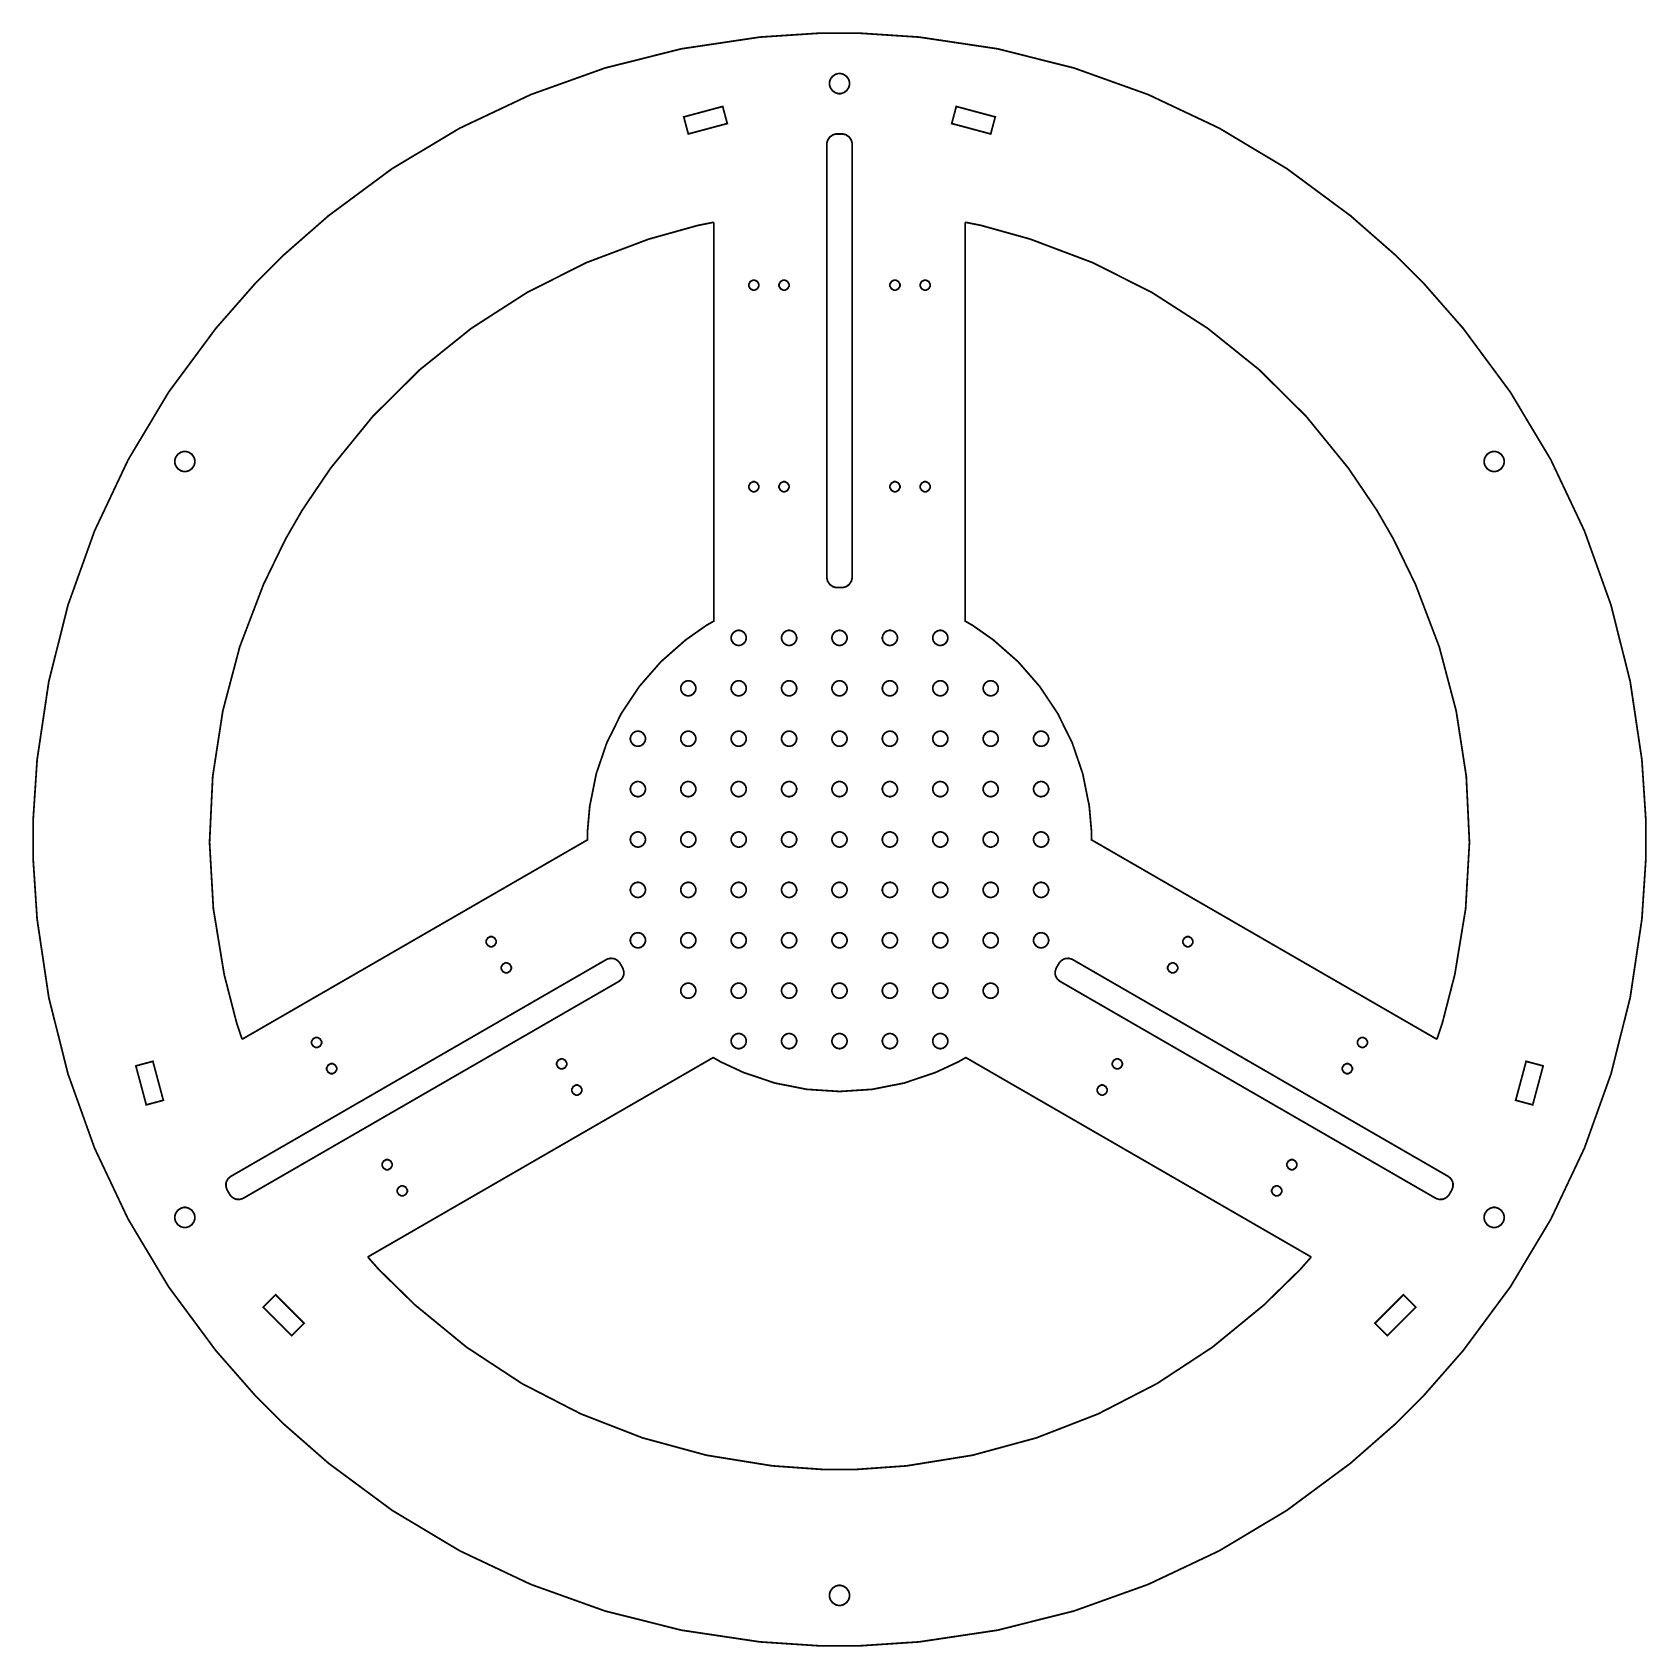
# Model space of a CAD drawing. Extents: x 0.1 to 12.7, y 0.1 to 12.7.
import ezdxf

# ---------------------------------------------------------------- set-up
doc = ezdxf.new("R2010")
doc.units = 0
doc.layers.get('0').update_dxf_attribs({"linetype": 'CONTINUOUS'})

msp = doc.modelspace()

# ---------------------------------------------------------------- linework, layer by layer
at = {"color": 0, "const_width": 0.01378}
for points in [[(12.7057, 6.42681), (12.7057, 6.58247), (12.6749, 7.04943), (12.5836, 7.66151), (12.4334, 8.2589), (12.2262, 8.83746), (11.9637, 9.39307), (11.6473, 9.92165), (11.2792, 10.419), (10.9708, 10.771), (10.8607, 10.881), (10.7507, 10.9911), (10.3987, 11.2995), (9.90132, 11.6677), (9.37272, 11.984), (8.81711, 12.2466), (8.23856, 12.4538), (7.64117, 12.6039), (7.02908, 12.6952), (6.56212, 12.726), (6.40653, 12.726), (6.25087, 12.726), (5.7839, 12.6952), (5.17188, 12.6039), (4.57449, 12.4538), (3.99588, 12.2466), (3.44026, 11.984), (2.91168, 11.6677), (2.41433, 11.2995), (2.06233, 10.9911), (1.95231, 10.881), (1.84224, 10.771), (1.53386, 10.419), (1.16564, 9.92165), (0.84939, 9.39307), (0.58681, 8.83746), (0.37956, 8.2589), (0.22944, 7.66151), (0.13813, 7.04943), (0.10731, 6.58247), (0.10731, 6.42681), (0.10731, 6.27121), (0.13813, 5.80425), (0.22944, 5.19222), (0.37956, 4.59483), (0.58681, 4.01628), (0.84939, 3.46061), (1.16564, 2.93207), (1.53386, 2.43468), (1.84224, 2.08268), (1.95231, 1.9726), (2.06233, 1.86257), (2.41433, 1.55419), (2.91168, 1.18598), (3.44026, 0.86974), (3.99588, 0.60715), (4.57449, 0.3999), (5.17188, 0.24978), (5.7839, 0.15848), (6.25087, 0.1276), (6.40653, 0.1276), (6.56212, 0.1276), (7.02908, 0.15848), (7.64117, 0.24978), (8.23856, 0.3999), (8.81711, 0.60715), (9.37272, 0.86974), (9.90132, 1.18598), (10.3987, 1.55419), (10.7507, 1.86257), (10.8607, 1.9726), (10.9708, 2.08268), (11.2792, 2.43468), (11.6473, 2.93207), (11.9637, 3.46061), (12.2262, 4.01628), (12.4334, 4.59483), (12.5836, 5.19222), (12.6749, 5.80425), (12.7057, 6.27121), (12.7057, 6.42681)], [(6.48525, 12.3324), (6.48525, 12.3401), (6.47906, 12.363), (6.46218, 12.388), (6.43718, 12.4049), (6.41417, 12.4111), (6.40653, 12.4111), (6.39882, 12.4111), (6.37587, 12.4049), (6.35086, 12.388), (6.33399, 12.363), (6.32781, 12.3401), (6.32781, 12.3324), (6.32781, 12.3247), (6.33399, 12.3017), (6.35086, 12.2767), (6.37587, 12.2598), (6.39882, 12.2536), (6.40653, 12.2536), (6.41417, 12.2536), (6.43718, 12.2598), (6.46218, 12.2767), (6.47906, 12.3017), (6.48525, 12.3247), (6.48525, 12.3324)], [(6.48525, 12.3324), (6.48525, 12.3401), (6.47906, 12.363), (6.46218, 12.388), (6.43718, 12.4049), (6.41417, 12.4111), (6.40653, 12.4111), (6.39882, 12.4111), (6.37587, 12.4049), (6.35086, 12.388), (6.33399, 12.363), (6.32781, 12.3401), (6.32781, 12.3324), (6.32781, 12.3247), (6.33399, 12.3017), (6.35086, 12.2767), (6.37587, 12.2598), (6.39882, 12.2536), (6.40653, 12.2536), (6.41417, 12.2536), (6.43718, 12.2598), (6.46218, 12.2767), (6.47906, 12.3017), (6.48525, 12.3247), (6.48525, 12.3324)], [(5.52968, 12.0202), (5.49397, 12.1533), (5.18978, 12.0717), (5.22542, 11.9386), (5.52968, 12.0202)], [(7.28342, 12.0202), (7.31907, 12.1533), (7.62332, 12.0717), (7.58763, 11.9386), (7.28342, 12.0202)], [(6.42622, 8.39535), (6.43386, 8.39535), (6.45687, 8.40158), (6.48188, 8.41846), (6.49875, 8.44347), (6.50493, 8.46642), (6.50493, 8.47407), (6.50493, 11.8599), (6.50493, 11.8676), (6.49875, 11.8906), (6.48188, 11.9156), (6.45687, 11.9325), (6.43386, 11.9386), (6.42622, 11.9386), (6.38683, 11.9386), (6.37913, 11.9386), (6.35618, 11.9325), (6.33117, 11.9156), (6.31429, 11.8906), (6.30811, 11.8676), (6.30811, 11.8599), (6.30811, 8.47407), (6.30811, 8.46642), (6.31429, 8.44347), (6.33117, 8.41846), (6.35618, 8.40158), (6.37913, 8.39535), (6.38683, 8.39535), (6.42622, 8.39535)], [(6.42622, 8.39535), (6.43386, 8.39535), (6.45687, 8.40158), (6.48188, 8.41846), (6.49875, 8.44347), (6.50493, 8.46642), (6.50493, 8.47407), (6.50493, 11.8599), (6.50493, 11.8676), (6.49875, 11.8906), (6.48188, 11.9156), (6.45687, 11.9325), (6.43386, 11.9386), (6.42622, 11.9386), (6.38683, 11.9386), (6.37913, 11.9386), (6.35618, 11.9325), (6.33117, 11.9156), (6.31429, 11.8906), (6.30811, 11.8676), (6.30811, 11.8599), (6.30811, 8.47407), (6.30811, 8.46642), (6.31429, 8.44347), (6.33117, 8.41846), (6.35618, 8.40158), (6.37913, 8.39535), (6.38683, 8.39535), (6.42622, 8.39535)], [(5.77658, 10.7575), (5.77658, 10.7645), (5.76503, 10.7854), (5.74419, 10.7969), (5.73725, 10.7969), (5.73025, 10.7969), (5.70936, 10.7854), (5.69786, 10.7645), (5.69786, 10.7575), (5.69786, 10.7506), (5.70936, 10.7297), (5.73025, 10.7182), (5.73725, 10.7182), (5.74419, 10.7182), (5.76503, 10.7297), (5.77658, 10.7506), (5.77658, 10.7575)], [(6.01281, 10.7575), (6.01281, 10.7645), (6.00125, 10.7854), (5.98042, 10.7969), (5.97347, 10.7969), (5.96647, 10.7969), (5.94558, 10.7854), (5.93408, 10.7645), (5.93408, 10.7575), (5.93408, 10.7506), (5.94558, 10.7297), (5.96647, 10.7182), (5.97347, 10.7182), (5.98042, 10.7182), (6.00125, 10.7297), (6.01281, 10.7506), (6.01281, 10.7575)], [(6.87896, 10.7575), (6.87896, 10.7645), (6.8674, 10.7854), (6.84657, 10.7969), (6.83963, 10.7969), (6.83263, 10.7969), (6.81174, 10.7854), (6.80024, 10.7645), (6.80024, 10.7575), (6.80024, 10.7506), (6.81174, 10.7297), (6.83263, 10.7182), (6.83963, 10.7182), (6.84657, 10.7182), (6.8674, 10.7297), (6.87896, 10.7506), (6.87896, 10.7575)], [(7.11518, 10.7575), (7.11518, 10.7645), (7.10363, 10.7854), (7.08279, 10.7969), (7.07585, 10.7969), (7.06885, 10.7969), (7.04796, 10.7854), (7.03646, 10.7645), (7.03646, 10.7575), (7.03646, 10.7506), (7.04796, 10.7297), (7.06885, 10.7182), (7.07585, 10.7182), (7.08279, 10.7182), (7.10363, 10.7297), (7.11518, 10.7506), (7.11518, 10.7575)], [(1.37093, 9.37961), (1.37093, 9.38732), (1.36469, 9.41026), (1.34782, 9.43528), (1.32281, 9.45215), (1.29986, 9.45833), (1.29221, 9.45833), (1.28451, 9.45833), (1.2615, 9.45215), (1.23649, 9.43528), (1.21962, 9.41026), (1.21349, 9.38732), (1.21349, 9.37961), (1.21349, 9.37196), (1.21962, 9.34896), (1.23649, 9.32394), (1.2615, 9.30707), (1.28451, 9.30083), (1.29221, 9.30083), (1.29986, 9.30083), (1.32281, 9.30707), (1.34782, 9.32394), (1.36469, 9.34896), (1.37093, 9.37196), (1.37093, 9.37961)], [(11.5996, 9.37961), (11.5996, 9.38732), (11.5934, 9.41026), (11.5765, 9.43528), (11.5515, 9.45215), (11.5285, 9.45833), (11.5208, 9.45833), (11.5131, 9.45833), (11.4902, 9.45215), (11.4652, 9.43528), (11.4483, 9.41026), (11.4421, 9.38732), (11.4421, 9.37961), (11.4421, 9.37196), (11.4483, 9.34896), (11.4652, 9.32394), (11.4902, 9.30707), (11.5131, 9.30083), (11.5208, 9.30083), (11.5285, 9.30083), (11.5515, 9.30707), (11.5765, 9.32394), (11.5934, 9.34896), (11.5996, 9.37196), (11.5996, 9.37961)], [(5.77658, 9.18272), (5.77658, 9.18972), (5.76503, 9.21061), (5.74419, 9.22211), (5.73725, 9.22211), (5.73025, 9.22211), (5.70936, 9.21061), (5.69786, 9.18972), (5.69786, 9.18272), (5.69786, 9.17578), (5.70936, 9.15494), (5.73025, 9.14339), (5.73725, 9.14339), (5.74419, 9.14339), (5.76503, 9.15494), (5.77658, 9.17578), (5.77658, 9.18272)], [(6.01281, 9.18272), (6.01281, 9.18972), (6.00125, 9.21061), (5.98042, 9.22211), (5.97347, 9.22211), (5.96647, 9.22211), (5.94558, 9.21061), (5.93408, 9.18972), (5.93408, 9.18272), (5.93408, 9.17578), (5.94558, 9.15494), (5.96647, 9.14339), (5.97347, 9.14339), (5.98042, 9.14339), (6.00125, 9.15494), (6.01281, 9.17578), (6.01281, 9.18272)], [(6.87896, 9.18272), (6.87896, 9.18972), (6.8674, 9.21061), (6.84657, 9.22211), (6.83963, 9.22211), (6.83263, 9.22211), (6.81174, 9.21061), (6.80024, 9.18972), (6.80024, 9.18272), (6.80024, 9.17578), (6.81174, 9.15494), (6.83263, 9.14339), (6.83963, 9.14339), (6.84657, 9.14339), (6.8674, 9.15494), (6.87896, 9.17578), (6.87896, 9.18272)], [(7.11518, 9.18272), (7.11518, 9.18972), (7.10363, 9.21061), (7.08279, 9.22211), (7.07585, 9.22211), (7.06885, 9.22211), (7.04796, 9.21061), (7.03646, 9.18972), (7.03646, 9.18272), (7.03646, 9.17578), (7.04796, 9.15494), (7.06885, 9.14339), (7.07585, 9.14339), (7.08279, 9.14339), (7.10363, 9.15494), (7.11518, 9.17578), (7.11518, 9.18272)], [(5.67817, 8.00163), (5.67817, 8.00738), (5.6735, 8.02463), (5.66086, 8.0434), (5.64208, 8.0561), (5.62483, 8.06071), (5.61914, 8.06071), (5.61339, 8.06071), (5.59614, 8.0561), (5.57736, 8.0434), (5.56467, 8.02463), (5.56006, 8.00738), (5.56006, 8.00163), (5.56006, 7.99593), (5.56467, 7.97868), (5.57736, 7.9599), (5.59614, 7.94726), (5.61339, 7.9426), (5.61914, 7.9426), (5.62483, 7.9426), (5.64208, 7.94726), (5.66086, 7.9599), (5.6735, 7.97868), (5.67817, 7.99593), (5.67817, 8.00163)], [(6.07189, 8.00163), (6.07189, 8.00738), (6.06722, 8.02463), (6.05458, 8.0434), (6.03581, 8.0561), (6.01856, 8.06071), (6.01281, 8.06071), (6.00706, 8.06071), (5.98981, 8.0561), (5.97103, 8.0434), (5.95839, 8.02463), (5.95378, 8.00738), (5.95378, 8.00163), (5.95378, 7.99593), (5.95839, 7.97868), (5.97103, 7.9599), (5.98981, 7.94726), (6.00706, 7.9426), (6.01281, 7.9426), (6.01856, 7.9426), (6.03581, 7.94726), (6.05458, 7.9599), (6.06722, 7.97868), (6.07189, 7.99593), (6.07189, 8.00163)], [(6.4656, 8.00163), (6.4656, 8.00738), (6.46094, 8.02463), (6.44824, 8.0434), (6.42947, 8.0561), (6.41222, 8.06071), (6.40653, 8.06071), (6.40076, 8.06071), (6.38351, 8.0561), (6.36475, 8.0434), (6.35211, 8.02463), (6.3475, 8.00738), (6.3475, 8.00163), (6.3475, 7.99593), (6.35211, 7.97868), (6.36475, 7.9599), (6.38351, 7.94726), (6.40076, 7.9426), (6.40653, 7.9426), (6.41222, 7.9426), (6.42947, 7.94726), (6.44824, 7.9599), (6.46094, 7.97868), (6.4656, 7.99593), (6.4656, 8.00163)], [(6.85926, 8.00163), (6.85926, 8.00738), (6.8546, 8.02463), (6.84196, 8.0434), (6.82319, 8.0561), (6.80593, 8.06071), (6.80024, 8.06071), (6.79449, 8.06071), (6.77724, 8.0561), (6.75846, 8.0434), (6.74576, 8.02463), (6.74115, 8.00738), (6.74115, 8.00163), (6.74115, 7.99593), (6.74576, 7.97868), (6.75846, 7.9599), (6.77724, 7.94726), (6.79449, 7.9426), (6.80024, 7.9426), (6.80593, 7.9426), (6.82319, 7.94726), (6.84196, 7.9599), (6.8546, 7.97868), (6.85926, 7.99593), (6.85926, 8.00163)], [(7.25299, 8.00163), (7.25299, 8.00738), (7.24832, 8.02463), (7.23568, 8.0434), (7.2169, 8.0561), (7.19965, 8.06071), (7.19396, 8.06071), (7.18815, 8.06071), (7.1709, 8.0561), (7.15213, 8.0434), (7.13949, 8.02463), (7.13488, 8.00738), (7.13488, 8.00163), (7.13488, 7.99593), (7.13949, 7.97868), (7.15213, 7.9599), (7.1709, 7.94726), (7.18815, 7.9426), (7.19396, 7.9426), (7.19965, 7.9426), (7.2169, 7.94726), (7.23568, 7.9599), (7.24832, 7.97868), (7.25299, 7.99593), (7.25299, 8.00163)], [(5.2845, 7.60792), (5.2845, 7.61372), (5.27983, 7.63097), (5.26714, 7.64974), (5.24837, 7.66237), (5.23112, 7.66699), (5.22542, 7.66699), (5.21967, 7.66699), (5.20242, 7.66237), (5.18365, 7.64974), (5.17101, 7.63097), (5.16639, 7.61372), (5.16639, 7.60792), (5.16639, 7.60221), (5.17101, 7.58496), (5.18365, 7.56619), (5.20242, 7.55354), (5.21967, 7.54889), (5.22542, 7.54889), (5.23112, 7.54889), (5.24837, 7.55354), (5.26714, 7.56619), (5.27983, 7.58496), (5.2845, 7.60221), (5.2845, 7.60792)], [(5.67817, 7.60792), (5.67817, 7.61372), (5.6735, 7.63097), (5.66086, 7.64974), (5.64208, 7.66237), (5.62483, 7.66699), (5.61914, 7.66699), (5.61339, 7.66699), (5.59614, 7.66237), (5.57736, 7.64974), (5.56467, 7.63097), (5.56006, 7.61372), (5.56006, 7.60792), (5.56006, 7.60221), (5.56467, 7.58496), (5.57736, 7.56619), (5.59614, 7.55354), (5.61339, 7.54889), (5.61914, 7.54889), (5.62483, 7.54889), (5.64208, 7.55354), (5.66086, 7.56619), (5.6735, 7.58496), (5.67817, 7.60221), (5.67817, 7.60792)], [(6.07189, 7.60792), (6.07189, 7.61372), (6.06722, 7.63097), (6.05458, 7.64974), (6.03581, 7.66237), (6.01856, 7.66699), (6.01281, 7.66699), (6.00706, 7.66699), (5.98981, 7.66237), (5.97103, 7.64974), (5.95839, 7.63097), (5.95378, 7.61372), (5.95378, 7.60792), (5.95378, 7.60221), (5.95839, 7.58496), (5.97103, 7.56619), (5.98981, 7.55354), (6.00706, 7.54889), (6.01281, 7.54889), (6.01856, 7.54889), (6.03581, 7.55354), (6.05458, 7.56619), (6.06722, 7.58496), (6.07189, 7.60221), (6.07189, 7.60792)], [(6.4656, 7.60792), (6.4656, 7.61372), (6.46094, 7.63097), (6.44824, 7.64974), (6.42947, 7.66237), (6.41222, 7.66699), (6.40653, 7.66699), (6.40076, 7.66699), (6.38351, 7.66237), (6.36475, 7.64974), (6.35211, 7.63097), (6.3475, 7.61372), (6.3475, 7.60792), (6.3475, 7.60221), (6.35211, 7.58496), (6.36475, 7.56619), (6.38351, 7.55354), (6.40076, 7.54889), (6.40653, 7.54889), (6.41222, 7.54889), (6.42947, 7.55354), (6.44824, 7.56619), (6.46094, 7.58496), (6.4656, 7.60221), (6.4656, 7.60792)], [(6.85926, 7.60792), (6.85926, 7.61372), (6.8546, 7.63097), (6.84196, 7.64974), (6.82319, 7.66237), (6.80593, 7.66699), (6.80024, 7.66699), (6.79449, 7.66699), (6.77724, 7.66237), (6.75846, 7.64974), (6.74576, 7.63097), (6.74115, 7.61372), (6.74115, 7.60792), (6.74115, 7.60221), (6.74576, 7.58496), (6.75846, 7.56619), (6.77724, 7.55354), (6.79449, 7.54889), (6.80024, 7.54889), (6.80593, 7.54889), (6.82319, 7.55354), (6.84196, 7.56619), (6.8546, 7.58496), (6.85926, 7.60221), (6.85926, 7.60792)], [(7.25299, 7.60792), (7.25299, 7.61372), (7.24832, 7.63097), (7.23568, 7.64974), (7.2169, 7.66237), (7.19965, 7.66699), (7.19396, 7.66699), (7.18815, 7.66699), (7.1709, 7.66237), (7.15213, 7.64974), (7.13949, 7.63097), (7.13488, 7.61372), (7.13488, 7.60792), (7.13488, 7.60221), (7.13949, 7.58496), (7.15213, 7.56619), (7.1709, 7.55354), (7.18815, 7.54889), (7.19396, 7.54889), (7.19965, 7.54889), (7.2169, 7.55354), (7.23568, 7.56619), (7.24832, 7.58496), (7.25299, 7.60221), (7.25299, 7.60792)], [(7.64671, 7.60792), (7.64671, 7.61372), (7.64204, 7.63097), (7.62935, 7.64974), (7.61057, 7.66237), (7.59332, 7.66699), (7.58763, 7.66699), (7.58188, 7.66699), (7.56461, 7.66237), (7.54585, 7.64974), (7.53321, 7.63097), (7.5286, 7.61372), (7.5286, 7.60792), (7.5286, 7.60221), (7.53321, 7.58496), (7.54585, 7.56619), (7.56461, 7.55354), (7.58188, 7.54889), (7.58763, 7.54889), (7.59332, 7.54889), (7.61057, 7.55354), (7.62935, 7.56619), (7.64204, 7.58496), (7.64671, 7.60221), (7.64671, 7.60792)], [(4.89079, 7.21425), (4.89079, 7.22), (4.88612, 7.23725), (4.87349, 7.25603), (4.85471, 7.26867), (4.83746, 7.27328), (4.83171, 7.27328), (4.82596, 7.27328), (4.80871, 7.26867), (4.78993, 7.25603), (4.77729, 7.23725), (4.77268, 7.22), (4.77268, 7.21425), (4.77268, 7.20856), (4.77729, 7.19129), (4.78993, 7.17253), (4.80871, 7.15983), (4.82596, 7.15517), (4.83171, 7.15517), (4.83746, 7.15517), (4.85471, 7.15983), (4.87349, 7.17253), (4.88612, 7.19129), (4.89079, 7.20856), (4.89079, 7.21425)], [(5.2845, 7.21425), (5.2845, 7.22), (5.27983, 7.23725), (5.26714, 7.25603), (5.24837, 7.26867), (5.23112, 7.27328), (5.22542, 7.27328), (5.21967, 7.27328), (5.20242, 7.26867), (5.18365, 7.25603), (5.17101, 7.23725), (5.16639, 7.22), (5.16639, 7.21425), (5.16639, 7.20856), (5.17101, 7.19129), (5.18365, 7.17253), (5.20242, 7.15983), (5.21967, 7.15517), (5.22542, 7.15517), (5.23112, 7.15517), (5.24837, 7.15983), (5.26714, 7.17253), (5.27983, 7.19129), (5.2845, 7.20856), (5.2845, 7.21425)], [(5.67817, 7.21425), (5.67817, 7.22), (5.6735, 7.23725), (5.66086, 7.25603), (5.64208, 7.26867), (5.62483, 7.27328), (5.61914, 7.27328), (5.61339, 7.27328), (5.59614, 7.26867), (5.57736, 7.25603), (5.56467, 7.23725), (5.56006, 7.22), (5.56006, 7.21425), (5.56006, 7.20856), (5.56467, 7.19129), (5.57736, 7.17253), (5.59614, 7.15983), (5.61339, 7.15517), (5.61914, 7.15517), (5.62483, 7.15517), (5.64208, 7.15983), (5.66086, 7.17253), (5.6735, 7.19129), (5.67817, 7.20856), (5.67817, 7.21425)], [(6.07189, 7.21425), (6.07189, 7.22), (6.06722, 7.23725), (6.05458, 7.25603), (6.03581, 7.26867), (6.01856, 7.27328), (6.01281, 7.27328), (6.00706, 7.27328), (5.98981, 7.26867), (5.97103, 7.25603), (5.95839, 7.23725), (5.95378, 7.22), (5.95378, 7.21425), (5.95378, 7.20856), (5.95839, 7.19129), (5.97103, 7.17253), (5.98981, 7.15983), (6.00706, 7.15517), (6.01281, 7.15517), (6.01856, 7.15517), (6.03581, 7.15983), (6.05458, 7.17253), (6.06722, 7.19129), (6.07189, 7.20856), (6.07189, 7.21425)], [(6.4656, 7.21425), (6.4656, 7.22), (6.46094, 7.23725), (6.44824, 7.25603), (6.42947, 7.26867), (6.41222, 7.27328), (6.40653, 7.27328), (6.40076, 7.27328), (6.38351, 7.26867), (6.36475, 7.25603), (6.35211, 7.23725), (6.3475, 7.22), (6.3475, 7.21425), (6.3475, 7.20856), (6.35211, 7.19129), (6.36475, 7.17253), (6.38351, 7.15983), (6.40076, 7.15517), (6.40653, 7.15517), (6.41222, 7.15517), (6.42947, 7.15983), (6.44824, 7.17253), (6.46094, 7.19129), (6.4656, 7.20856), (6.4656, 7.21425)], [(6.85926, 7.21425), (6.85926, 7.22), (6.8546, 7.23725), (6.84196, 7.25603), (6.82319, 7.26867), (6.80593, 7.27328), (6.80024, 7.27328), (6.79449, 7.27328), (6.77724, 7.26867), (6.75846, 7.25603), (6.74576, 7.23725), (6.74115, 7.22), (6.74115, 7.21425), (6.74115, 7.20856), (6.74576, 7.19129), (6.75846, 7.17253), (6.77724, 7.15983), (6.79449, 7.15517), (6.80024, 7.15517), (6.80593, 7.15517), (6.82319, 7.15983), (6.84196, 7.17253), (6.8546, 7.19129), (6.85926, 7.20856), (6.85926, 7.21425)], [(7.25299, 7.21425), (7.25299, 7.22), (7.24832, 7.23725), (7.23568, 7.25603), (7.2169, 7.26867), (7.19965, 7.27328), (7.19396, 7.27328), (7.18815, 7.27328), (7.1709, 7.26867), (7.15213, 7.25603), (7.13949, 7.23725), (7.13488, 7.22), (7.13488, 7.21425), (7.13488, 7.20856), (7.13949, 7.19129), (7.15213, 7.17253), (7.1709, 7.15983), (7.18815, 7.15517), (7.19396, 7.15517), (7.19965, 7.15517), (7.2169, 7.15983), (7.23568, 7.17253), (7.24832, 7.19129), (7.25299, 7.20856), (7.25299, 7.21425)], [(7.64671, 7.21425), (7.64671, 7.22), (7.64204, 7.23725), (7.62935, 7.25603), (7.61057, 7.26867), (7.59332, 7.27328), (7.58763, 7.27328), (7.58188, 7.27328), (7.56461, 7.26867), (7.54585, 7.25603), (7.53321, 7.23725), (7.5286, 7.22), (7.5286, 7.21425), (7.5286, 7.20856), (7.53321, 7.19129), (7.54585, 7.17253), (7.56461, 7.15983), (7.58188, 7.15517), (7.58763, 7.15517), (7.59332, 7.15517), (7.61057, 7.15983), (7.62935, 7.17253), (7.64204, 7.19129), (7.64671, 7.20856), (7.64671, 7.21425)], [(8.04036, 7.21425), (8.04036, 7.22), (8.03569, 7.23725), (8.02306, 7.25603), (8.00429, 7.26867), (7.98703, 7.27328), (7.98133, 7.27328), (7.97558, 7.27328), (7.95833, 7.26867), (7.93956, 7.25603), (7.92686, 7.23725), (7.92225, 7.22), (7.92225, 7.21425), (7.92225, 7.20856), (7.92686, 7.19129), (7.93956, 7.17253), (7.95833, 7.15983), (7.97558, 7.15517), (7.98133, 7.15517), (7.98703, 7.15517), (8.00429, 7.15983), (8.02306, 7.17253), (8.03569, 7.19129), (8.04036, 7.20856), (8.04036, 7.21425)], [(4.89079, 6.82053), (4.89079, 6.82628), (4.88612, 6.84353), (4.87349, 6.86231), (4.85471, 6.875), (4.83746, 6.87961), (4.83171, 6.87961), (4.82596, 6.87961), (4.80871, 6.875), (4.78993, 6.86231), (4.77729, 6.84353), (4.77268, 6.82628), (4.77268, 6.82053), (4.77268, 6.81483), (4.77729, 6.79758), (4.78993, 6.77881), (4.80871, 6.76617), (4.82596, 6.7615), (4.83171, 6.7615), (4.83746, 6.7615), (4.85471, 6.76617), (4.87349, 6.77881), (4.88612, 6.79758), (4.89079, 6.81483), (4.89079, 6.82053)], [(5.2845, 6.82053), (5.2845, 6.82628), (5.27983, 6.84353), (5.26714, 6.86231), (5.24837, 6.875), (5.23112, 6.87961), (5.22542, 6.87961), (5.21967, 6.87961), (5.20242, 6.875), (5.18365, 6.86231), (5.17101, 6.84353), (5.16639, 6.82628), (5.16639, 6.82053), (5.16639, 6.81483), (5.17101, 6.79758), (5.18365, 6.77881), (5.20242, 6.76617), (5.21967, 6.7615), (5.22542, 6.7615), (5.23112, 6.7615), (5.24837, 6.76617), (5.26714, 6.77881), (5.27983, 6.79758), (5.2845, 6.81483), (5.2845, 6.82053)], [(5.67817, 6.82053), (5.67817, 6.82628), (5.6735, 6.84353), (5.66086, 6.86231), (5.64208, 6.875), (5.62483, 6.87961), (5.61914, 6.87961), (5.61339, 6.87961), (5.59614, 6.875), (5.57736, 6.86231), (5.56467, 6.84353), (5.56006, 6.82628), (5.56006, 6.82053), (5.56006, 6.81483), (5.56467, 6.79758), (5.57736, 6.77881), (5.59614, 6.76617), (5.61339, 6.7615), (5.61914, 6.7615), (5.62483, 6.7615), (5.64208, 6.76617), (5.66086, 6.77881), (5.6735, 6.79758), (5.67817, 6.81483), (5.67817, 6.82053)], [(6.07189, 6.82053), (6.07189, 6.82628), (6.06722, 6.84353), (6.05458, 6.86231), (6.03581, 6.875), (6.01856, 6.87961), (6.01281, 6.87961), (6.00706, 6.87961), (5.98981, 6.875), (5.97103, 6.86231), (5.95839, 6.84353), (5.95378, 6.82628), (5.95378, 6.82053), (5.95378, 6.81483), (5.95839, 6.79758), (5.97103, 6.77881), (5.98981, 6.76617), (6.00706, 6.7615), (6.01281, 6.7615), (6.01856, 6.7615), (6.03581, 6.76617), (6.05458, 6.77881), (6.06722, 6.79758), (6.07189, 6.81483), (6.07189, 6.82053)], [(6.4656, 6.82053), (6.4656, 6.82628), (6.46094, 6.84353), (6.44824, 6.86231), (6.42947, 6.875), (6.41222, 6.87961), (6.40653, 6.87961), (6.40076, 6.87961), (6.38351, 6.875), (6.36475, 6.86231), (6.35211, 6.84353), (6.3475, 6.82628), (6.3475, 6.82053), (6.3475, 6.81483), (6.35211, 6.79758), (6.36475, 6.77881), (6.38351, 6.76617), (6.40076, 6.7615), (6.40653, 6.7615), (6.41222, 6.7615), (6.42947, 6.76617), (6.44824, 6.77881), (6.46094, 6.79758), (6.4656, 6.81483), (6.4656, 6.82053)], [(6.85926, 6.82053), (6.85926, 6.82628), (6.8546, 6.84353), (6.84196, 6.86231), (6.82319, 6.875), (6.80593, 6.87961), (6.80024, 6.87961), (6.79449, 6.87961), (6.77724, 6.875), (6.75846, 6.86231), (6.74576, 6.84353), (6.74115, 6.82628), (6.74115, 6.82053), (6.74115, 6.81483), (6.74576, 6.79758), (6.75846, 6.77881), (6.77724, 6.76617), (6.79449, 6.7615), (6.80024, 6.7615), (6.80593, 6.7615), (6.82319, 6.76617), (6.84196, 6.77881), (6.8546, 6.79758), (6.85926, 6.81483), (6.85926, 6.82053)], [(7.25299, 6.82053), (7.25299, 6.82628), (7.24832, 6.84353), (7.23568, 6.86231), (7.2169, 6.875), (7.19965, 6.87961), (7.19396, 6.87961), (7.18815, 6.87961), (7.1709, 6.875), (7.15213, 6.86231), (7.13949, 6.84353), (7.13488, 6.82628), (7.13488, 6.82053), (7.13488, 6.81483), (7.13949, 6.79758), (7.15213, 6.77881), (7.1709, 6.76617), (7.18815, 6.7615), (7.19396, 6.7615), (7.19965, 6.7615), (7.2169, 6.76617), (7.23568, 6.77881), (7.24832, 6.79758), (7.25299, 6.81483), (7.25299, 6.82053)], [(7.64671, 6.82053), (7.64671, 6.82628), (7.64204, 6.84353), (7.62935, 6.86231), (7.61057, 6.875), (7.59332, 6.87961), (7.58763, 6.87961), (7.58188, 6.87961), (7.56461, 6.875), (7.54585, 6.86231), (7.53321, 6.84353), (7.5286, 6.82628), (7.5286, 6.82053), (7.5286, 6.81483), (7.53321, 6.79758), (7.54585, 6.77881), (7.56461, 6.76617), (7.58188, 6.7615), (7.58763, 6.7615), (7.59332, 6.7615), (7.61057, 6.76617), (7.62935, 6.77881), (7.64204, 6.79758), (7.64671, 6.81483), (7.64671, 6.82053)], [(8.04036, 6.82053), (8.04036, 6.82628), (8.03569, 6.84353), (8.02306, 6.86231), (8.00429, 6.875), (7.98703, 6.87961), (7.98133, 6.87961), (7.97558, 6.87961), (7.95833, 6.875), (7.93956, 6.86231), (7.92686, 6.84353), (7.92225, 6.82628), (7.92225, 6.82053), (7.92225, 6.81483), (7.92686, 6.79758), (7.93956, 6.77881), (7.95833, 6.76617), (7.97558, 6.7615), (7.98133, 6.7615), (7.98703, 6.7615), (8.00429, 6.76617), (8.02306, 6.77881), (8.03569, 6.79758), (8.04036, 6.81483), (8.04036, 6.82053)], [(4.89079, 6.42681), (4.89079, 6.43261), (4.88612, 6.44987), (4.87349, 6.46864), (4.85471, 6.48128), (4.83746, 6.48589), (4.83171, 6.48589), (4.82596, 6.48589), (4.80871, 6.48128), (4.78993, 6.46864), (4.77729, 6.44987), (4.77268, 6.43261), (4.77268, 6.42681), (4.77268, 6.42111), (4.77729, 6.40386), (4.78993, 6.3851), (4.80871, 6.37244), (4.82596, 6.36778), (4.83171, 6.36778), (4.83746, 6.36778), (4.85471, 6.37244), (4.87349, 6.3851), (4.88612, 6.40386), (4.89079, 6.42111), (4.89079, 6.42681)], [(5.2845, 6.42681), (5.2845, 6.43261), (5.27983, 6.44987), (5.26714, 6.46864), (5.24837, 6.48128), (5.23112, 6.48589), (5.22542, 6.48589), (5.21967, 6.48589), (5.20242, 6.48128), (5.18365, 6.46864), (5.17101, 6.44987), (5.16639, 6.43261), (5.16639, 6.42681), (5.16639, 6.42111), (5.17101, 6.40386), (5.18365, 6.3851), (5.20242, 6.37244), (5.21967, 6.36778), (5.22542, 6.36778), (5.23112, 6.36778), (5.24837, 6.37244), (5.26714, 6.3851), (5.27983, 6.40386), (5.2845, 6.42111), (5.2845, 6.42681)], [(5.67817, 6.42681), (5.67817, 6.43261), (5.6735, 6.44987), (5.66086, 6.46864), (5.64208, 6.48128), (5.62483, 6.48589), (5.61914, 6.48589), (5.61339, 6.48589), (5.59614, 6.48128), (5.57736, 6.46864), (5.56467, 6.44987), (5.56006, 6.43261), (5.56006, 6.42681), (5.56006, 6.42111), (5.56467, 6.40386), (5.57736, 6.3851), (5.59614, 6.37244), (5.61339, 6.36778), (5.61914, 6.36778), (5.62483, 6.36778), (5.64208, 6.37244), (5.66086, 6.3851), (5.6735, 6.40386), (5.67817, 6.42111), (5.67817, 6.42681)], [(6.07189, 6.42681), (6.07189, 6.43261), (6.06722, 6.44987), (6.05458, 6.46864), (6.03581, 6.48128), (6.01856, 6.48589), (6.01281, 6.48589), (6.00706, 6.48589), (5.98981, 6.48128), (5.97103, 6.46864), (5.95839, 6.44987), (5.95378, 6.43261), (5.95378, 6.42681), (5.95378, 6.42111), (5.95839, 6.40386), (5.97103, 6.3851), (5.98981, 6.37244), (6.00706, 6.36778), (6.01281, 6.36778), (6.01856, 6.36778), (6.03581, 6.37244), (6.05458, 6.3851), (6.06722, 6.40386), (6.07189, 6.42111), (6.07189, 6.42681)], [(6.4656, 6.42681), (6.4656, 6.43261), (6.46094, 6.44987), (6.44824, 6.46864), (6.42947, 6.48128), (6.41222, 6.48589), (6.40653, 6.48589), (6.40076, 6.48589), (6.38351, 6.48128), (6.36475, 6.46864), (6.35211, 6.44987), (6.3475, 6.43261), (6.3475, 6.42681), (6.3475, 6.42111), (6.35211, 6.40386), (6.36475, 6.3851), (6.38351, 6.37244), (6.40076, 6.36778), (6.40653, 6.36778), (6.41222, 6.36778), (6.42947, 6.37244), (6.44824, 6.3851), (6.46094, 6.40386), (6.4656, 6.42111), (6.4656, 6.42681)], [(6.85926, 6.42681), (6.85926, 6.43261), (6.8546, 6.44987), (6.84196, 6.46864), (6.82319, 6.48128), (6.80593, 6.48589), (6.80024, 6.48589), (6.79449, 6.48589), (6.77724, 6.48128), (6.75846, 6.46864), (6.74576, 6.44987), (6.74115, 6.43261), (6.74115, 6.42681), (6.74115, 6.42111), (6.74576, 6.40386), (6.75846, 6.3851), (6.77724, 6.37244), (6.79449, 6.36778), (6.80024, 6.36778), (6.80593, 6.36778), (6.82319, 6.37244), (6.84196, 6.3851), (6.8546, 6.40386), (6.85926, 6.42111), (6.85926, 6.42681)], [(7.25299, 6.42681), (7.25299, 6.43261), (7.24832, 6.44987), (7.23568, 6.46864), (7.2169, 6.48128), (7.19965, 6.48589), (7.19396, 6.48589), (7.18815, 6.48589), (7.1709, 6.48128), (7.15213, 6.46864), (7.13949, 6.44987), (7.13488, 6.43261), (7.13488, 6.42681), (7.13488, 6.42111), (7.13949, 6.40386), (7.15213, 6.3851), (7.1709, 6.37244), (7.18815, 6.36778), (7.19396, 6.36778), (7.19965, 6.36778), (7.2169, 6.37244), (7.23568, 6.3851), (7.24832, 6.40386), (7.25299, 6.42111), (7.25299, 6.42681)], [(7.64671, 6.42681), (7.64671, 6.43261), (7.64204, 6.44987), (7.62935, 6.46864), (7.61057, 6.48128), (7.59332, 6.48589), (7.58763, 6.48589), (7.58188, 6.48589), (7.56461, 6.48128), (7.54585, 6.46864), (7.53321, 6.44987), (7.5286, 6.43261), (7.5286, 6.42681), (7.5286, 6.42111), (7.53321, 6.40386), (7.54585, 6.3851), (7.56461, 6.37244), (7.58188, 6.36778), (7.58763, 6.36778), (7.59332, 6.36778), (7.61057, 6.37244), (7.62935, 6.3851), (7.64204, 6.40386), (7.64671, 6.42111), (7.64671, 6.42681)], [(8.04036, 6.42681), (8.04036, 6.43261), (8.03569, 6.44987), (8.02306, 6.46864), (8.00429, 6.48128), (7.98703, 6.48589), (7.98133, 6.48589), (7.97558, 6.48589), (7.95833, 6.48128), (7.93956, 6.46864), (7.92686, 6.44987), (7.92225, 6.43261), (7.92225, 6.42681), (7.92225, 6.42111), (7.92686, 6.40386), (7.93956, 6.3851), (7.95833, 6.37244), (7.97558, 6.36778), (7.98133, 6.36778), (7.98703, 6.36778), (8.00429, 6.37244), (8.02306, 6.3851), (8.03569, 6.40386), (8.04036, 6.42111), (8.04036, 6.42681)], [(4.89079, 6.03315), (4.89079, 6.0389), (4.88612, 6.05615), (4.87349, 6.07493), (4.85471, 6.08757), (4.83746, 6.09218), (4.83171, 6.09218), (4.82596, 6.09218), (4.80871, 6.08757), (4.78993, 6.07493), (4.77729, 6.05615), (4.77268, 6.0389), (4.77268, 6.03315), (4.77268, 6.02746), (4.77729, 6.01019), (4.78993, 5.99143), (4.80871, 5.97874), (4.82596, 5.97407), (4.83171, 5.97407), (4.83746, 5.97407), (4.85471, 5.97874), (4.87349, 5.99143), (4.88612, 6.01019), (4.89079, 6.02746), (4.89079, 6.03315)], [(5.2845, 6.03315), (5.2845, 6.0389), (5.27983, 6.05615), (5.26714, 6.07493), (5.24837, 6.08757), (5.23112, 6.09218), (5.22542, 6.09218), (5.21967, 6.09218), (5.20242, 6.08757), (5.18365, 6.07493), (5.17101, 6.05615), (5.16639, 6.0389), (5.16639, 6.03315), (5.16639, 6.02746), (5.17101, 6.01019), (5.18365, 5.99143), (5.20242, 5.97874), (5.21967, 5.97407), (5.22542, 5.97407), (5.23112, 5.97407), (5.24837, 5.97874), (5.26714, 5.99143), (5.27983, 6.01019), (5.2845, 6.02746), (5.2845, 6.03315)], [(5.67817, 6.03315), (5.67817, 6.0389), (5.6735, 6.05615), (5.66086, 6.07493), (5.64208, 6.08757), (5.62483, 6.09218), (5.61914, 6.09218), (5.61339, 6.09218), (5.59614, 6.08757), (5.57736, 6.07493), (5.56467, 6.05615), (5.56006, 6.0389), (5.56006, 6.03315), (5.56006, 6.02746), (5.56467, 6.01019), (5.57736, 5.99143), (5.59614, 5.97874), (5.61339, 5.97407), (5.61914, 5.97407), (5.62483, 5.97407), (5.64208, 5.97874), (5.66086, 5.99143), (5.6735, 6.01019), (5.67817, 6.02746), (5.67817, 6.03315)], [(6.07189, 6.03315), (6.07189, 6.0389), (6.06722, 6.05615), (6.05458, 6.07493), (6.03581, 6.08757), (6.01856, 6.09218), (6.01281, 6.09218), (6.00706, 6.09218), (5.98981, 6.08757), (5.97103, 6.07493), (5.95839, 6.05615), (5.95378, 6.0389), (5.95378, 6.03315), (5.95378, 6.02746), (5.95839, 6.01019), (5.97103, 5.99143), (5.98981, 5.97874), (6.00706, 5.97407), (6.01281, 5.97407), (6.01856, 5.97407), (6.03581, 5.97874), (6.05458, 5.99143), (6.06722, 6.01019), (6.07189, 6.02746), (6.07189, 6.03315)], [(6.4656, 6.03315), (6.4656, 6.0389), (6.46094, 6.05615), (6.44824, 6.07493), (6.42947, 6.08757), (6.41222, 6.09218), (6.40653, 6.09218), (6.40076, 6.09218), (6.38351, 6.08757), (6.36475, 6.07493), (6.35211, 6.05615), (6.3475, 6.0389), (6.3475, 6.03315), (6.3475, 6.02746), (6.35211, 6.01019), (6.36475, 5.99143), (6.38351, 5.97874), (6.40076, 5.97407), (6.40653, 5.97407), (6.41222, 5.97407), (6.42947, 5.97874), (6.44824, 5.99143), (6.46094, 6.01019), (6.4656, 6.02746), (6.4656, 6.03315)], [(6.85926, 6.03315), (6.85926, 6.0389), (6.8546, 6.05615), (6.84196, 6.07493), (6.82319, 6.08757), (6.80593, 6.09218), (6.80024, 6.09218), (6.79449, 6.09218), (6.77724, 6.08757), (6.75846, 6.07493), (6.74576, 6.05615), (6.74115, 6.0389), (6.74115, 6.03315), (6.74115, 6.02746), (6.74576, 6.01019), (6.75846, 5.99143), (6.77724, 5.97874), (6.79449, 5.97407), (6.80024, 5.97407), (6.80593, 5.97407), (6.82319, 5.97874), (6.84196, 5.99143), (6.8546, 6.01019), (6.85926, 6.02746), (6.85926, 6.03315)], [(7.25299, 6.03315), (7.25299, 6.0389), (7.24832, 6.05615), (7.23568, 6.07493), (7.2169, 6.08757), (7.19965, 6.09218), (7.19396, 6.09218), (7.18815, 6.09218), (7.1709, 6.08757), (7.15213, 6.07493), (7.13949, 6.05615), (7.13488, 6.0389), (7.13488, 6.03315), (7.13488, 6.02746), (7.13949, 6.01019), (7.15213, 5.99143), (7.1709, 5.97874), (7.18815, 5.97407), (7.19396, 5.97407), (7.19965, 5.97407), (7.2169, 5.97874), (7.23568, 5.99143), (7.24832, 6.01019), (7.25299, 6.02746), (7.25299, 6.03315)], [(7.64671, 6.03315), (7.64671, 6.0389), (7.64204, 6.05615), (7.62935, 6.07493), (7.61057, 6.08757), (7.59332, 6.09218), (7.58763, 6.09218), (7.58188, 6.09218), (7.56461, 6.08757), (7.54585, 6.07493), (7.53321, 6.05615), (7.5286, 6.0389), (7.5286, 6.03315), (7.5286, 6.02746), (7.53321, 6.01019), (7.54585, 5.99143), (7.56461, 5.97874), (7.58188, 5.97407), (7.58763, 5.97407), (7.59332, 5.97407), (7.61057, 5.97874), (7.62935, 5.99143), (7.64204, 6.01019), (7.64671, 6.02746), (7.64671, 6.03315)], [(8.04036, 6.03315), (8.04036, 6.0389), (8.03569, 6.05615), (8.02306, 6.07493), (8.00429, 6.08757), (7.98703, 6.09218), (7.98133, 6.09218), (7.97558, 6.09218), (7.95833, 6.08757), (7.93956, 6.07493), (7.92686, 6.05615), (7.92225, 6.0389), (7.92225, 6.03315), (7.92225, 6.02746), (7.92686, 6.01019), (7.93956, 5.99143), (7.95833, 5.97874), (7.97558, 5.97407), (7.98133, 5.97407), (7.98703, 5.97407), (8.00429, 5.97874), (8.02306, 5.99143), (8.03569, 6.01019), (8.04036, 6.02746), (8.04036, 6.03315)], [(4.89079, 5.63943), (4.89079, 5.64518), (4.88612, 5.66243), (4.87349, 5.68121), (4.85471, 5.69385), (4.83746, 5.69846), (4.83171, 5.69846), (4.82596, 5.69846), (4.80871, 5.69385), (4.78993, 5.68121), (4.77729, 5.66243), (4.77268, 5.64518), (4.77268, 5.63943), (4.77268, 5.63374), (4.77729, 5.61649), (4.78993, 5.59771), (4.80871, 5.58501), (4.82596, 5.58035), (4.83171, 5.58035), (4.83746, 5.58035), (4.85471, 5.58501), (4.87349, 5.59771), (4.88612, 5.61649), (4.89079, 5.63374), (4.89079, 5.63943)], [(5.2845, 5.63943), (5.2845, 5.64518), (5.27983, 5.66243), (5.26714, 5.68121), (5.24837, 5.69385), (5.23112, 5.69846), (5.22542, 5.69846), (5.21967, 5.69846), (5.20242, 5.69385), (5.18365, 5.68121), (5.17101, 5.66243), (5.16639, 5.64518), (5.16639, 5.63943), (5.16639, 5.63374), (5.17101, 5.61649), (5.18365, 5.59771), (5.20242, 5.58501), (5.21967, 5.58035), (5.22542, 5.58035), (5.23112, 5.58035), (5.24837, 5.58501), (5.26714, 5.59771), (5.27983, 5.61649), (5.2845, 5.63374), (5.2845, 5.63943)], [(5.67817, 5.63943), (5.67817, 5.64518), (5.6735, 5.66243), (5.66086, 5.68121), (5.64208, 5.69385), (5.62483, 5.69846), (5.61914, 5.69846), (5.61339, 5.69846), (5.59614, 5.69385), (5.57736, 5.68121), (5.56467, 5.66243), (5.56006, 5.64518), (5.56006, 5.63943), (5.56006, 5.63374), (5.56467, 5.61649), (5.57736, 5.59771), (5.59614, 5.58501), (5.61339, 5.58035), (5.61914, 5.58035), (5.62483, 5.58035), (5.64208, 5.58501), (5.66086, 5.59771), (5.6735, 5.61649), (5.67817, 5.63374), (5.67817, 5.63943)], [(6.07189, 5.63943), (6.07189, 5.64518), (6.06722, 5.66243), (6.05458, 5.68121), (6.03581, 5.69385), (6.01856, 5.69846), (6.01281, 5.69846), (6.00706, 5.69846), (5.98981, 5.69385), (5.97103, 5.68121), (5.95839, 5.66243), (5.95378, 5.64518), (5.95378, 5.63943), (5.95378, 5.63374), (5.95839, 5.61649), (5.97103, 5.59771), (5.98981, 5.58501), (6.00706, 5.58035), (6.01281, 5.58035), (6.01856, 5.58035), (6.03581, 5.58501), (6.05458, 5.59771), (6.06722, 5.61649), (6.07189, 5.63374), (6.07189, 5.63943)], [(6.4656, 5.63943), (6.4656, 5.64518), (6.46094, 5.66243), (6.44824, 5.68121), (6.42947, 5.69385), (6.41222, 5.69846), (6.40653, 5.69846), (6.40076, 5.69846), (6.38351, 5.69385), (6.36475, 5.68121), (6.35211, 5.66243), (6.3475, 5.64518), (6.3475, 5.63943), (6.3475, 5.63374), (6.35211, 5.61649), (6.36475, 5.59771), (6.38351, 5.58501), (6.40076, 5.58035), (6.40653, 5.58035), (6.41222, 5.58035), (6.42947, 5.58501), (6.44824, 5.59771), (6.46094, 5.61649), (6.4656, 5.63374), (6.4656, 5.63943)], [(6.85926, 5.63943), (6.85926, 5.64518), (6.8546, 5.66243), (6.84196, 5.68121), (6.82319, 5.69385), (6.80593, 5.69846), (6.80024, 5.69846), (6.79449, 5.69846), (6.77724, 5.69385), (6.75846, 5.68121), (6.74576, 5.66243), (6.74115, 5.64518), (6.74115, 5.63943), (6.74115, 5.63374), (6.74576, 5.61649), (6.75846, 5.59771), (6.77724, 5.58501), (6.79449, 5.58035), (6.80024, 5.58035), (6.80593, 5.58035), (6.82319, 5.58501), (6.84196, 5.59771), (6.8546, 5.61649), (6.85926, 5.63374), (6.85926, 5.63943)], [(7.25299, 5.63943), (7.25299, 5.64518), (7.24832, 5.66243), (7.23568, 5.68121), (7.2169, 5.69385), (7.19965, 5.69846), (7.19396, 5.69846), (7.18815, 5.69846), (7.1709, 5.69385), (7.15213, 5.68121), (7.13949, 5.66243), (7.13488, 5.64518), (7.13488, 5.63943), (7.13488, 5.63374), (7.13949, 5.61649), (7.15213, 5.59771), (7.1709, 5.58501), (7.18815, 5.58035), (7.19396, 5.58035), (7.19965, 5.58035), (7.2169, 5.58501), (7.23568, 5.59771), (7.24832, 5.61649), (7.25299, 5.63374), (7.25299, 5.63943)], [(7.64671, 5.63943), (7.64671, 5.64518), (7.64204, 5.66243), (7.62935, 5.68121), (7.61057, 5.69385), (7.59332, 5.69846), (7.58763, 5.69846), (7.58188, 5.69846), (7.56461, 5.69385), (7.54585, 5.68121), (7.53321, 5.66243), (7.5286, 5.64518), (7.5286, 5.63943), (7.5286, 5.63374), (7.53321, 5.61649), (7.54585, 5.59771), (7.56461, 5.58501), (7.58188, 5.58035), (7.58763, 5.58035), (7.59332, 5.58035), (7.61057, 5.58501), (7.62935, 5.59771), (7.64204, 5.61649), (7.64671, 5.63374), (7.64671, 5.63943)], [(8.04036, 5.63943), (8.04036, 5.64518), (8.03569, 5.66243), (8.02306, 5.68121), (8.00429, 5.69385), (7.98703, 5.69846), (7.98133, 5.69846), (7.97558, 5.69846), (7.95833, 5.69385), (7.93956, 5.68121), (7.92686, 5.66243), (7.92225, 5.64518), (7.92225, 5.63943), (7.92225, 5.63374), (7.92686, 5.61649), (7.93956, 5.59771), (7.95833, 5.58501), (7.97558, 5.58035), (7.98133, 5.58035), (7.98703, 5.58035), (8.00429, 5.58501), (8.02306, 5.59771), (8.03569, 5.61649), (8.04036, 5.63374), (8.04036, 5.63943)], [(3.72456, 5.62853), (3.72456, 5.63553), (3.713, 5.65636), (3.69217, 5.66786), (3.68522, 5.66786), (3.67822, 5.66786), (3.65733, 5.65636), (3.64583, 5.63553), (3.64583, 5.62853), (3.64583, 5.62158), (3.65733, 5.60069), (3.67822, 5.58914), (3.68522, 5.58914), (3.69217, 5.58914), (3.713, 5.60069), (3.72456, 5.62158), (3.72456, 5.62853)], [(9.16721, 5.62853), (9.16721, 5.63553), (9.15565, 5.65636), (9.13482, 5.66786), (9.12787, 5.66786), (9.12088, 5.66786), (9.09999, 5.65636), (9.08849, 5.63553), (9.08849, 5.62853), (9.08849, 5.62158), (9.09999, 5.60069), (9.12088, 5.58914), (9.12787, 5.58914), (9.13482, 5.58914), (9.15565, 5.60069), (9.16721, 5.62158), (9.16721, 5.62853)], [(4.69189, 5.45964), (4.68929, 5.46419), (4.67165, 5.48275), (4.64914, 5.49496), (4.6441, 5.49631), (4.63906, 5.49767), (4.61339, 5.49837), (4.58886, 5.4911), (4.58436, 5.48844), (1.65213, 3.79551), (1.64757, 3.79292), (1.62901, 3.77528), (1.61681, 3.75276), (1.61546, 3.74772), (1.6141, 3.74268), (1.61344, 3.71707), (1.62071, 3.69254), (1.62332, 3.68799), (1.64301, 3.65386), (1.64561, 3.64936), (1.66325, 3.63081), (1.68576, 3.61854), (1.69081, 3.61719), (1.69586, 3.61583), (1.72146, 3.61518), (1.74599, 3.62244), (1.75054, 3.62506), (4.68278, 5.31799), (4.68728, 5.32058), (4.70583, 5.33822), (4.7181, 5.36074), (4.71946, 5.36578), (4.72081, 5.37082), (4.72146, 5.39649), (4.71419, 5.42101), (4.71158, 5.42551), (4.69189, 5.45964)], [(3.84267, 5.42393), (3.84267, 5.43093), (3.83111, 5.45182), (3.81028, 5.46332), (3.80333, 5.46332), (3.79633, 5.46332), (3.77544, 5.45182), (3.76394, 5.43093), (3.76394, 5.42393), (3.76394, 5.41699), (3.77544, 5.39611), (3.79633, 5.38456), (3.80333, 5.38456), (3.81028, 5.38456), (3.83111, 5.39611), (3.84267, 5.41699), (3.84267, 5.42393)], [(8.10146, 5.42551), (8.09885, 5.42101), (8.09158, 5.39649), (8.09224, 5.37082), (8.09358, 5.36578), (8.09494, 5.36074), (8.10715, 5.33822), (8.12571, 5.32058), (8.13026, 5.31799), (11.0625, 3.62506), (11.067, 3.62244), (11.0915, 3.61518), (11.1172, 3.61583), (11.1222, 3.61719), (11.1273, 3.61854), (11.1498, 3.63081), (11.1674, 3.64936), (11.17, 3.65386), (11.1897, 3.68799), (11.1923, 3.69254), (11.1996, 3.71707), (11.1989, 3.74268), (11.1976, 3.74772), (11.1962, 3.75276), (11.184, 3.77528), (11.1654, 3.79292), (11.1609, 3.79551), (8.22874, 5.48844), (8.22418, 5.4911), (8.1996, 5.49837), (8.17399, 5.49767), (8.16894, 5.49631), (8.1639, 5.49496), (8.14139, 5.48275), (8.12375, 5.46419), (8.12115, 5.45964), (8.10146, 5.42551)], [(9.0491, 5.42393), (9.0491, 5.43093), (9.03754, 5.45182), (9.01671, 5.46332), (9.00976, 5.46332), (9.00276, 5.46332), (8.98188, 5.45182), (8.97038, 5.43093), (8.97038, 5.42393), (8.97038, 5.41699), (8.98188, 5.39611), (9.00276, 5.38456), (9.00976, 5.38456), (9.01671, 5.38456), (9.03754, 5.39611), (9.0491, 5.41699), (9.0491, 5.42393)], [(5.2845, 5.24571), (5.2845, 5.25146), (5.27983, 5.26872), (5.26714, 5.28749), (5.24837, 5.30018), (5.23112, 5.30479), (5.22542, 5.30479), (5.21967, 5.30479), (5.20242, 5.30018), (5.18365, 5.28749), (5.17101, 5.26872), (5.16639, 5.25146), (5.16639, 5.24571), (5.16639, 5.24001), (5.17101, 5.22276), (5.18365, 5.204), (5.20242, 5.19135), (5.21967, 5.18668), (5.22542, 5.18668), (5.23112, 5.18668), (5.24837, 5.19135), (5.26714, 5.204), (5.27983, 5.22276), (5.2845, 5.24001), (5.2845, 5.24571)], [(5.67817, 5.24571), (5.67817, 5.25146), (5.6735, 5.26872), (5.66086, 5.28749), (5.64208, 5.30018), (5.62483, 5.30479), (5.61914, 5.30479), (5.61339, 5.30479), (5.59614, 5.30018), (5.57736, 5.28749), (5.56467, 5.26872), (5.56006, 5.25146), (5.56006, 5.24571), (5.56006, 5.24001), (5.56467, 5.22276), (5.57736, 5.204), (5.59614, 5.19135), (5.61339, 5.18668), (5.61914, 5.18668), (5.62483, 5.18668), (5.64208, 5.19135), (5.66086, 5.204), (5.6735, 5.22276), (5.67817, 5.24001), (5.67817, 5.24571)], [(6.07189, 5.24571), (6.07189, 5.25146), (6.06722, 5.26872), (6.05458, 5.28749), (6.03581, 5.30018), (6.01856, 5.30479), (6.01281, 5.30479), (6.00706, 5.30479), (5.98981, 5.30018), (5.97103, 5.28749), (5.95839, 5.26872), (5.95378, 5.25146), (5.95378, 5.24571), (5.95378, 5.24001), (5.95839, 5.22276), (5.97103, 5.204), (5.98981, 5.19135), (6.00706, 5.18668), (6.01281, 5.18668), (6.01856, 5.18668), (6.03581, 5.19135), (6.05458, 5.204), (6.06722, 5.22276), (6.07189, 5.24001), (6.07189, 5.24571)], [(6.4656, 5.24571), (6.4656, 5.25146), (6.46094, 5.26872), (6.44824, 5.28749), (6.42947, 5.30018), (6.41222, 5.30479), (6.40653, 5.30479), (6.40076, 5.30479), (6.38351, 5.30018), (6.36475, 5.28749), (6.35211, 5.26872), (6.3475, 5.25146), (6.3475, 5.24571), (6.3475, 5.24001), (6.35211, 5.22276), (6.36475, 5.204), (6.38351, 5.19135), (6.40076, 5.18668), (6.40653, 5.18668), (6.41222, 5.18668), (6.42947, 5.19135), (6.44824, 5.204), (6.46094, 5.22276), (6.4656, 5.24001), (6.4656, 5.24571)], [(6.85926, 5.24571), (6.85926, 5.25146), (6.8546, 5.26872), (6.84196, 5.28749), (6.82319, 5.30018), (6.80593, 5.30479), (6.80024, 5.30479), (6.79449, 5.30479), (6.77724, 5.30018), (6.75846, 5.28749), (6.74576, 5.26872), (6.74115, 5.25146), (6.74115, 5.24571), (6.74115, 5.24001), (6.74576, 5.22276), (6.75846, 5.204), (6.77724, 5.19135), (6.79449, 5.18668), (6.80024, 5.18668), (6.80593, 5.18668), (6.82319, 5.19135), (6.84196, 5.204), (6.8546, 5.22276), (6.85926, 5.24001), (6.85926, 5.24571)], [(7.25299, 5.24571), (7.25299, 5.25146), (7.24832, 5.26872), (7.23568, 5.28749), (7.2169, 5.30018), (7.19965, 5.30479), (7.19396, 5.30479), (7.18815, 5.30479), (7.1709, 5.30018), (7.15213, 5.28749), (7.13949, 5.26872), (7.13488, 5.25146), (7.13488, 5.24571), (7.13488, 5.24001), (7.13949, 5.22276), (7.15213, 5.204), (7.1709, 5.19135), (7.18815, 5.18668), (7.19396, 5.18668), (7.19965, 5.18668), (7.2169, 5.19135), (7.23568, 5.204), (7.24832, 5.22276), (7.25299, 5.24001), (7.25299, 5.24571)], [(7.64671, 5.24571), (7.64671, 5.25146), (7.64204, 5.26872), (7.62935, 5.28749), (7.61057, 5.30018), (7.59332, 5.30479), (7.58763, 5.30479), (7.58188, 5.30479), (7.56461, 5.30018), (7.54585, 5.28749), (7.53321, 5.26872), (7.5286, 5.25146), (7.5286, 5.24571), (7.5286, 5.24001), (7.53321, 5.22276), (7.54585, 5.204), (7.56461, 5.19135), (7.58188, 5.18668), (7.58763, 5.18668), (7.59332, 5.18668), (7.61057, 5.19135), (7.62935, 5.204), (7.64204, 5.22276), (7.64671, 5.24001), (7.64671, 5.24571)], [(2.36074, 4.8411), (2.36074, 4.8481), (2.34918, 4.86897), (2.32835, 4.88049), (2.3214, 4.88049), (2.3144, 4.88049), (2.29351, 4.86897), (2.28201, 4.8481), (2.28201, 4.8411), (2.28201, 4.83415), (2.29351, 4.81332), (2.3144, 4.80176), (2.3214, 4.80176), (2.32835, 4.80176), (2.34918, 4.81332), (2.36074, 4.83415), (2.36074, 4.8411)], [(5.67817, 4.85206), (5.67817, 4.85781), (5.6735, 4.87506), (5.66086, 4.89382), (5.64208, 4.90647), (5.62483, 4.91108), (5.61914, 4.91108), (5.61339, 4.91108), (5.59614, 4.90647), (5.57736, 4.89382), (5.56467, 4.87506), (5.56006, 4.85781), (5.56006, 4.85206), (5.56006, 4.84631), (5.56467, 4.82904), (5.57736, 4.81028), (5.59614, 4.79764), (5.61339, 4.79297), (5.61914, 4.79297), (5.62483, 4.79297), (5.64208, 4.79764), (5.66086, 4.81028), (5.6735, 4.82904), (5.67817, 4.84631), (5.67817, 4.85206)], [(6.07189, 4.85206), (6.07189, 4.85781), (6.06722, 4.87506), (6.05458, 4.89382), (6.03581, 4.90647), (6.01856, 4.91108), (6.01281, 4.91108), (6.00706, 4.91108), (5.98981, 4.90647), (5.97103, 4.89382), (5.95839, 4.87506), (5.95378, 4.85781), (5.95378, 4.85206), (5.95378, 4.84631), (5.95839, 4.82904), (5.97103, 4.81028), (5.98981, 4.79764), (6.00706, 4.79297), (6.01281, 4.79297), (6.01856, 4.79297), (6.03581, 4.79764), (6.05458, 4.81028), (6.06722, 4.82904), (6.07189, 4.84631), (6.07189, 4.85206)], [(6.4656, 4.85206), (6.4656, 4.85781), (6.46094, 4.87506), (6.44824, 4.89382), (6.42947, 4.90647), (6.41222, 4.91108), (6.40653, 4.91108), (6.40076, 4.91108), (6.38351, 4.90647), (6.36475, 4.89382), (6.35211, 4.87506), (6.3475, 4.85781), (6.3475, 4.85206), (6.3475, 4.84631), (6.35211, 4.82904), (6.36475, 4.81028), (6.38351, 4.79764), (6.40076, 4.79297), (6.40653, 4.79297), (6.41222, 4.79297), (6.42947, 4.79764), (6.44824, 4.81028), (6.46094, 4.82904), (6.4656, 4.84631), (6.4656, 4.85206)], [(6.85926, 4.85206), (6.85926, 4.85781), (6.8546, 4.87506), (6.84196, 4.89382), (6.82319, 4.90647), (6.80593, 4.91108), (6.80024, 4.91108), (6.79449, 4.91108), (6.77724, 4.90647), (6.75846, 4.89382), (6.74576, 4.87506), (6.74115, 4.85781), (6.74115, 4.85206), (6.74115, 4.84631), (6.74576, 4.82904), (6.75846, 4.81028), (6.77724, 4.79764), (6.79449, 4.79297), (6.80024, 4.79297), (6.80593, 4.79297), (6.82319, 4.79764), (6.84196, 4.81028), (6.8546, 4.82904), (6.85926, 4.84631), (6.85926, 4.85206)], [(7.25299, 4.85206), (7.25299, 4.85781), (7.24832, 4.87506), (7.23568, 4.89382), (7.2169, 4.90647), (7.19965, 4.91108), (7.19396, 4.91108), (7.18815, 4.91108), (7.1709, 4.90647), (7.15213, 4.89382), (7.13949, 4.87506), (7.13488, 4.85781), (7.13488, 4.85206), (7.13488, 4.84631), (7.13949, 4.82904), (7.15213, 4.81028), (7.1709, 4.79764), (7.18815, 4.79297), (7.19396, 4.79297), (7.19965, 4.79297), (7.2169, 4.79764), (7.23568, 4.81028), (7.24832, 4.82904), (7.25299, 4.84631), (7.25299, 4.85206)], [(10.531, 4.8411), (10.531, 4.8481), (10.5195, 4.86897), (10.4986, 4.88049), (10.4917, 4.88049), (10.4847, 4.88049), (10.4638, 4.86897), (10.4523, 4.8481), (10.4523, 4.8411), (10.4523, 4.83415), (10.4638, 4.81332), (10.4847, 4.80176), (10.4917, 4.80176), (10.4986, 4.80176), (10.5195, 4.81332), (10.531, 4.83415), (10.531, 4.8411)], [(1.12413, 4.38954), (0.99105, 4.35389), (0.90951, 4.65815), (1.04259, 4.69379), (1.12413, 4.38954)], [(2.47885, 4.6365), (2.47885, 4.6435), (2.46729, 4.66439), (2.44646, 4.67589), (2.43951, 4.67589), (2.43251, 4.67589), (2.41162, 4.66439), (2.40013, 4.6435), (2.40013, 4.6365), (2.40013, 4.62956), (2.41162, 4.60872), (2.43251, 4.59717), (2.43951, 4.59717), (2.44646, 4.59717), (2.46729, 4.60872), (2.47885, 4.62956), (2.47885, 4.6365)], [(4.27576, 4.67383), (4.27576, 4.68083), (4.26421, 4.70171), (4.24333, 4.71322), (4.23639, 4.71322), (4.22939, 4.71322), (4.2085, 4.70171), (4.197, 4.68083), (4.197, 4.67383), (4.197, 4.66689), (4.2085, 4.646), (4.22939, 4.63444), (4.23639, 4.63444), (4.24333, 4.63444), (4.26421, 4.646), (4.27576, 4.66689), (4.27576, 4.67383)], [(8.61604, 4.67383), (8.61604, 4.68083), (8.60449, 4.70171), (8.58361, 4.71322), (8.57667, 4.71322), (8.56967, 4.71322), (8.54883, 4.70171), (8.53733, 4.68083), (8.53733, 4.67383), (8.53733, 4.66689), (8.54883, 4.646), (8.56967, 4.63444), (8.57667, 4.63444), (8.58361, 4.63444), (8.60449, 4.646), (8.61604, 4.66689), (8.61604, 4.67383)], [(10.4129, 4.6365), (10.4129, 4.6435), (10.4014, 4.66439), (10.3805, 4.67589), (10.3736, 4.67589), (10.3666, 4.67589), (10.3457, 4.66439), (10.3342, 4.6435), (10.3342, 4.6365), (10.3342, 4.62956), (10.3457, 4.60872), (10.3666, 4.59717), (10.3736, 4.59717), (10.3805, 4.59717), (10.4014, 4.60872), (10.4129, 4.62956), (10.4129, 4.6365)], [(11.6889, 4.38954), (11.8221, 4.35389), (11.9035, 4.65815), (11.7705, 4.69379), (11.6889, 4.38954)], [(4.39388, 4.46924), (4.39388, 4.47624), (4.38232, 4.49713), (4.36143, 4.50863), (4.35449, 4.50863), (4.3475, 4.50863), (4.32661, 4.49713), (4.31511, 4.47624), (4.31511, 4.46924), (4.31511, 4.46229), (4.32661, 4.44146), (4.3475, 4.4299), (4.35449, 4.4299), (4.36143, 4.4299), (4.38232, 4.44146), (4.39388, 4.46229), (4.39388, 4.46924)], [(8.49794, 4.46924), (8.49794, 4.47624), (8.48639, 4.49713), (8.4655, 4.50863), (8.45856, 4.50863), (8.45156, 4.50863), (8.43072, 4.49713), (8.41922, 4.47624), (8.41922, 4.46924), (8.41922, 4.46229), (8.43072, 4.44146), (8.45156, 4.4299), (8.45856, 4.4299), (8.4655, 4.4299), (8.48639, 4.44146), (8.49794, 4.46229), (8.49794, 4.46924)], [(2.91194, 3.88644), (2.91194, 3.89344), (2.90039, 3.91428), (2.8795, 3.92578), (2.87256, 3.92578), (2.86556, 3.92578), (2.84467, 3.91428), (2.83317, 3.89344), (2.83317, 3.88644), (2.83317, 3.8795), (2.84467, 3.85861), (2.86556, 3.84706), (2.87256, 3.84706), (2.8795, 3.84706), (2.90039, 3.85861), (2.91194, 3.8795), (2.91194, 3.88644)], [(9.97988, 3.88644), (9.97988, 3.89344), (9.96832, 3.91428), (9.94743, 3.92578), (9.94049, 3.92578), (9.93349, 3.92578), (9.91265, 3.91428), (9.90115, 3.89344), (9.90115, 3.88644), (9.90115, 3.8795), (9.91265, 3.85861), (9.93349, 3.84706), (9.94049, 3.84706), (9.94743, 3.84706), (9.96832, 3.85861), (9.97988, 3.8795), (9.97988, 3.88644)], [(3.03006, 3.68186), (3.03006, 3.68886), (3.0185, 3.70975), (2.99761, 3.72125), (2.99067, 3.72125), (2.98367, 3.72125), (2.96278, 3.70975), (2.95128, 3.68886), (2.95128, 3.68186), (2.95128, 3.67492), (2.96278, 3.65403), (2.98367, 3.64247), (2.99067, 3.64247), (2.99761, 3.64247), (3.0185, 3.65403), (3.03006, 3.67492), (3.03006, 3.68186)], [(9.86176, 3.68186), (9.86176, 3.68886), (9.85021, 3.70975), (9.82932, 3.72125), (9.82238, 3.72125), (9.81537, 3.72125), (9.79454, 3.70975), (9.78304, 3.68886), (9.78304, 3.68186), (9.78304, 3.67492), (9.79454, 3.65403), (9.81537, 3.64247), (9.82238, 3.64247), (9.82932, 3.64247), (9.85021, 3.65403), (9.86176, 3.67492), (9.86176, 3.68186)], [(1.37093, 3.47407), (1.37093, 3.48178), (1.36469, 3.50478), (1.34782, 3.52979), (1.32281, 3.54665), (1.29986, 3.55285), (1.29221, 3.55285), (1.28451, 3.55285), (1.2615, 3.54665), (1.23649, 3.52979), (1.21962, 3.50478), (1.21349, 3.48178), (1.21349, 3.47407), (1.21349, 3.46642), (1.21962, 3.44347), (1.23649, 3.41846), (1.2615, 3.40158), (1.28451, 3.39535), (1.29221, 3.39535), (1.29986, 3.39535), (1.32281, 3.40158), (1.34782, 3.41846), (1.36469, 3.44347), (1.37093, 3.46642), (1.37093, 3.47407)], [(11.5996, 3.47407), (11.5996, 3.48178), (11.5934, 3.50478), (11.5765, 3.52979), (11.5515, 3.54665), (11.5285, 3.55285), (11.5208, 3.55285), (11.5131, 3.55285), (11.4902, 3.54665), (11.4652, 3.52979), (11.4483, 3.50478), (11.4421, 3.48178), (11.4421, 3.47407), (11.4421, 3.46642), (11.4483, 3.44347), (11.4652, 3.41846), (11.4902, 3.40158), (11.5131, 3.39535), (11.5208, 3.39535), (11.5285, 3.39535), (11.5515, 3.40158), (11.5765, 3.41846), (11.5934, 3.44347), (11.5996, 3.46642), (11.5996, 3.47407)], [(2.00097, 2.87076), (1.9036, 2.77333), (2.12631, 2.55063), (2.22368, 2.64806), (2.00097, 2.87076)], [(10.8121, 2.87076), (10.9095, 2.77333), (10.6868, 2.55063), (10.5894, 2.64806), (10.8121, 2.87076)], [(6.48525, 0.52132), (6.48525, 0.52902), (6.47906, 0.55203), (6.46218, 0.57704), (6.43718, 0.59391), (6.41417, 0.60004), (6.40653, 0.60004), (6.39882, 0.60004), (6.37587, 0.59391), (6.35086, 0.57704), (6.33399, 0.55203), (6.32781, 0.52902), (6.32781, 0.52132), (6.32781, 0.51367), (6.33399, 0.49067), (6.35086, 0.46566), (6.37587, 0.44878), (6.39882, 0.4426), (6.40653, 0.4426), (6.41417, 0.4426), (6.43718, 0.44878), (6.46218, 0.46566), (6.47906, 0.49067), (6.48525, 0.51367), (6.48525, 0.52132)]]:
    msp.add_lwpolyline(points, close=True, dxfattribs=at)
at = {"color": 254}
for points in [[(6.48525, 12.3324), (6.48525, 12.3401), (6.47906, 12.363), (6.46218, 12.388), (6.43718, 12.4049), (6.41417, 12.4111), (6.40653, 12.4111), (6.39882, 12.4111), (6.37587, 12.4049), (6.35086, 12.388), (6.33399, 12.363), (6.32781, 12.3401), (6.32781, 12.3324), (6.32781, 12.3247), (6.33399, 12.3017), (6.35086, 12.2767), (6.37587, 12.2598), (6.39882, 12.2536), (6.40653, 12.2536), (6.41417, 12.2536), (6.43718, 12.2598), (6.46218, 12.2767), (6.47906, 12.3017), (6.48525, 12.3247), (6.48525, 12.3324)], [(6.48525, 12.3324), (6.48525, 12.3401), (6.47906, 12.363), (6.46218, 12.388), (6.43718, 12.4049), (6.41417, 12.4111), (6.40653, 12.4111), (6.39882, 12.4111), (6.37587, 12.4049), (6.35086, 12.388), (6.33399, 12.363), (6.32781, 12.3401), (6.32781, 12.3324), (6.32781, 12.3247), (6.33399, 12.3017), (6.35086, 12.2767), (6.37587, 12.2598), (6.39882, 12.2536), (6.40653, 12.2536), (6.41417, 12.2536), (6.43718, 12.2598), (6.46218, 12.2767), (6.47906, 12.3017), (6.48525, 12.3247), (6.48525, 12.3324)], [(5.52968, 12.0202), (5.49397, 12.1533), (5.18978, 12.0717), (5.22542, 11.9386), (5.52968, 12.0202)], [(7.28342, 12.0202), (7.31907, 12.1533), (7.62332, 12.0717), (7.58763, 11.9386), (7.28342, 12.0202)], [(6.42622, 8.39535), (6.43386, 8.39535), (6.45687, 8.40158), (6.48188, 8.41846), (6.49875, 8.44347), (6.50493, 8.46642), (6.50493, 8.47407), (6.50493, 11.8599), (6.50493, 11.8676), (6.49875, 11.8906), (6.48188, 11.9156), (6.45687, 11.9325), (6.43386, 11.9386), (6.42622, 11.9386), (6.38683, 11.9386), (6.37913, 11.9386), (6.35618, 11.9325), (6.33117, 11.9156), (6.31429, 11.8906), (6.30811, 11.8676), (6.30811, 11.8599), (6.30811, 8.47407), (6.30811, 8.46642), (6.31429, 8.44347), (6.33117, 8.41846), (6.35618, 8.40158), (6.37913, 8.39535), (6.38683, 8.39535), (6.42622, 8.39535)], [(6.42622, 8.39535), (6.43386, 8.39535), (6.45687, 8.40158), (6.48188, 8.41846), (6.49875, 8.44347), (6.50493, 8.46642), (6.50493, 8.47407), (6.50493, 11.8599), (6.50493, 11.8676), (6.49875, 11.8906), (6.48188, 11.9156), (6.45687, 11.9325), (6.43386, 11.9386), (6.42622, 11.9386), (6.38683, 11.9386), (6.37913, 11.9386), (6.35618, 11.9325), (6.33117, 11.9156), (6.31429, 11.8906), (6.30811, 11.8676), (6.30811, 11.8599), (6.30811, 8.47407), (6.30811, 8.46642), (6.31429, 8.44347), (6.33117, 8.41846), (6.35618, 8.40158), (6.37913, 8.39535), (6.38683, 8.39535), (6.42622, 8.39535)], [(5.77658, 10.7575), (5.77658, 10.7645), (5.76503, 10.7854), (5.74419, 10.7969), (5.73725, 10.7969), (5.73025, 10.7969), (5.70936, 10.7854), (5.69786, 10.7645), (5.69786, 10.7575), (5.69786, 10.7506), (5.70936, 10.7297), (5.73025, 10.7182), (5.73725, 10.7182), (5.74419, 10.7182), (5.76503, 10.7297), (5.77658, 10.7506), (5.77658, 10.7575)], [(6.01281, 10.7575), (6.01281, 10.7645), (6.00125, 10.7854), (5.98042, 10.7969), (5.97347, 10.7969), (5.96647, 10.7969), (5.94558, 10.7854), (5.93408, 10.7645), (5.93408, 10.7575), (5.93408, 10.7506), (5.94558, 10.7297), (5.96647, 10.7182), (5.97347, 10.7182), (5.98042, 10.7182), (6.00125, 10.7297), (6.01281, 10.7506), (6.01281, 10.7575)], [(6.87896, 10.7575), (6.87896, 10.7645), (6.8674, 10.7854), (6.84657, 10.7969), (6.83963, 10.7969), (6.83263, 10.7969), (6.81174, 10.7854), (6.80024, 10.7645), (6.80024, 10.7575), (6.80024, 10.7506), (6.81174, 10.7297), (6.83263, 10.7182), (6.83963, 10.7182), (6.84657, 10.7182), (6.8674, 10.7297), (6.87896, 10.7506), (6.87896, 10.7575)], [(7.11518, 10.7575), (7.11518, 10.7645), (7.10363, 10.7854), (7.08279, 10.7969), (7.07585, 10.7969), (7.06885, 10.7969), (7.04796, 10.7854), (7.03646, 10.7645), (7.03646, 10.7575), (7.03646, 10.7506), (7.04796, 10.7297), (7.06885, 10.7182), (7.07585, 10.7182), (7.08279, 10.7182), (7.10363, 10.7297), (7.11518, 10.7506), (7.11518, 10.7575)], [(1.37093, 9.37961), (1.37093, 9.38732), (1.36469, 9.41026), (1.34782, 9.43528), (1.32281, 9.45215), (1.29986, 9.45833), (1.29221, 9.45833), (1.28451, 9.45833), (1.2615, 9.45215), (1.23649, 9.43528), (1.21962, 9.41026), (1.21349, 9.38732), (1.21349, 9.37961), (1.21349, 9.37196), (1.21962, 9.34896), (1.23649, 9.32394), (1.2615, 9.30707), (1.28451, 9.30083), (1.29221, 9.30083), (1.29986, 9.30083), (1.32281, 9.30707), (1.34782, 9.32394), (1.36469, 9.34896), (1.37093, 9.37196), (1.37093, 9.37961)], [(11.5996, 9.37961), (11.5996, 9.38732), (11.5934, 9.41026), (11.5765, 9.43528), (11.5515, 9.45215), (11.5285, 9.45833), (11.5208, 9.45833), (11.5131, 9.45833), (11.4902, 9.45215), (11.4652, 9.43528), (11.4483, 9.41026), (11.4421, 9.38732), (11.4421, 9.37961), (11.4421, 9.37196), (11.4483, 9.34896), (11.4652, 9.32394), (11.4902, 9.30707), (11.5131, 9.30083), (11.5208, 9.30083), (11.5285, 9.30083), (11.5515, 9.30707), (11.5765, 9.32394), (11.5934, 9.34896), (11.5996, 9.37196), (11.5996, 9.37961)], [(5.77658, 9.18272), (5.77658, 9.18972), (5.76503, 9.21061), (5.74419, 9.22211), (5.73725, 9.22211), (5.73025, 9.22211), (5.70936, 9.21061), (5.69786, 9.18972), (5.69786, 9.18272), (5.69786, 9.17578), (5.70936, 9.15494), (5.73025, 9.14339), (5.73725, 9.14339), (5.74419, 9.14339), (5.76503, 9.15494), (5.77658, 9.17578), (5.77658, 9.18272)], [(6.01281, 9.18272), (6.01281, 9.18972), (6.00125, 9.21061), (5.98042, 9.22211), (5.97347, 9.22211), (5.96647, 9.22211), (5.94558, 9.21061), (5.93408, 9.18972), (5.93408, 9.18272), (5.93408, 9.17578), (5.94558, 9.15494), (5.96647, 9.14339), (5.97347, 9.14339), (5.98042, 9.14339), (6.00125, 9.15494), (6.01281, 9.17578), (6.01281, 9.18272)], [(6.87896, 9.18272), (6.87896, 9.18972), (6.8674, 9.21061), (6.84657, 9.22211), (6.83963, 9.22211), (6.83263, 9.22211), (6.81174, 9.21061), (6.80024, 9.18972), (6.80024, 9.18272), (6.80024, 9.17578), (6.81174, 9.15494), (6.83263, 9.14339), (6.83963, 9.14339), (6.84657, 9.14339), (6.8674, 9.15494), (6.87896, 9.17578), (6.87896, 9.18272)], [(7.11518, 9.18272), (7.11518, 9.18972), (7.10363, 9.21061), (7.08279, 9.22211), (7.07585, 9.22211), (7.06885, 9.22211), (7.04796, 9.21061), (7.03646, 9.18972), (7.03646, 9.18272), (7.03646, 9.17578), (7.04796, 9.15494), (7.06885, 9.14339), (7.07585, 9.14339), (7.08279, 9.14339), (7.10363, 9.15494), (7.11518, 9.17578), (7.11518, 9.18272)], [(5.67817, 8.00163), (5.67817, 8.00738), (5.6735, 8.02463), (5.66086, 8.0434), (5.64208, 8.0561), (5.62483, 8.06071), (5.61914, 8.06071), (5.61339, 8.06071), (5.59614, 8.0561), (5.57736, 8.0434), (5.56467, 8.02463), (5.56006, 8.00738), (5.56006, 8.00163), (5.56006, 7.99593), (5.56467, 7.97868), (5.57736, 7.9599), (5.59614, 7.94726), (5.61339, 7.9426), (5.61914, 7.9426), (5.62483, 7.9426), (5.64208, 7.94726), (5.66086, 7.9599), (5.6735, 7.97868), (5.67817, 7.99593), (5.67817, 8.00163)], [(6.07189, 8.00163), (6.07189, 8.00738), (6.06722, 8.02463), (6.05458, 8.0434), (6.03581, 8.0561), (6.01856, 8.06071), (6.01281, 8.06071), (6.00706, 8.06071), (5.98981, 8.0561), (5.97103, 8.0434), (5.95839, 8.02463), (5.95378, 8.00738), (5.95378, 8.00163), (5.95378, 7.99593), (5.95839, 7.97868), (5.97103, 7.9599), (5.98981, 7.94726), (6.00706, 7.9426), (6.01281, 7.9426), (6.01856, 7.9426), (6.03581, 7.94726), (6.05458, 7.9599), (6.06722, 7.97868), (6.07189, 7.99593), (6.07189, 8.00163)], [(6.4656, 8.00163), (6.4656, 8.00738), (6.46094, 8.02463), (6.44824, 8.0434), (6.42947, 8.0561), (6.41222, 8.06071), (6.40653, 8.06071), (6.40076, 8.06071), (6.38351, 8.0561), (6.36475, 8.0434), (6.35211, 8.02463), (6.3475, 8.00738), (6.3475, 8.00163), (6.3475, 7.99593), (6.35211, 7.97868), (6.36475, 7.9599), (6.38351, 7.94726), (6.40076, 7.9426), (6.40653, 7.9426), (6.41222, 7.9426), (6.42947, 7.94726), (6.44824, 7.9599), (6.46094, 7.97868), (6.4656, 7.99593), (6.4656, 8.00163)], [(6.85926, 8.00163), (6.85926, 8.00738), (6.8546, 8.02463), (6.84196, 8.0434), (6.82319, 8.0561), (6.80593, 8.06071), (6.80024, 8.06071), (6.79449, 8.06071), (6.77724, 8.0561), (6.75846, 8.0434), (6.74576, 8.02463), (6.74115, 8.00738), (6.74115, 8.00163), (6.74115, 7.99593), (6.74576, 7.97868), (6.75846, 7.9599), (6.77724, 7.94726), (6.79449, 7.9426), (6.80024, 7.9426), (6.80593, 7.9426), (6.82319, 7.94726), (6.84196, 7.9599), (6.8546, 7.97868), (6.85926, 7.99593), (6.85926, 8.00163)], [(7.25299, 8.00163), (7.25299, 8.00738), (7.24832, 8.02463), (7.23568, 8.0434), (7.2169, 8.0561), (7.19965, 8.06071), (7.19396, 8.06071), (7.18815, 8.06071), (7.1709, 8.0561), (7.15213, 8.0434), (7.13949, 8.02463), (7.13488, 8.00738), (7.13488, 8.00163), (7.13488, 7.99593), (7.13949, 7.97868), (7.15213, 7.9599), (7.1709, 7.94726), (7.18815, 7.9426), (7.19396, 7.9426), (7.19965, 7.9426), (7.2169, 7.94726), (7.23568, 7.9599), (7.24832, 7.97868), (7.25299, 7.99593), (7.25299, 8.00163)], [(5.2845, 7.60792), (5.2845, 7.61372), (5.27983, 7.63097), (5.26714, 7.64974), (5.24837, 7.66237), (5.23112, 7.66699), (5.22542, 7.66699), (5.21967, 7.66699), (5.20242, 7.66237), (5.18365, 7.64974), (5.17101, 7.63097), (5.16639, 7.61372), (5.16639, 7.60792), (5.16639, 7.60221), (5.17101, 7.58496), (5.18365, 7.56619), (5.20242, 7.55354), (5.21967, 7.54889), (5.22542, 7.54889), (5.23112, 7.54889), (5.24837, 7.55354), (5.26714, 7.56619), (5.27983, 7.58496), (5.2845, 7.60221), (5.2845, 7.60792)], [(5.67817, 7.60792), (5.67817, 7.61372), (5.6735, 7.63097), (5.66086, 7.64974), (5.64208, 7.66237), (5.62483, 7.66699), (5.61914, 7.66699), (5.61339, 7.66699), (5.59614, 7.66237), (5.57736, 7.64974), (5.56467, 7.63097), (5.56006, 7.61372), (5.56006, 7.60792), (5.56006, 7.60221), (5.56467, 7.58496), (5.57736, 7.56619), (5.59614, 7.55354), (5.61339, 7.54889), (5.61914, 7.54889), (5.62483, 7.54889), (5.64208, 7.55354), (5.66086, 7.56619), (5.6735, 7.58496), (5.67817, 7.60221), (5.67817, 7.60792)], [(6.07189, 7.60792), (6.07189, 7.61372), (6.06722, 7.63097), (6.05458, 7.64974), (6.03581, 7.66237), (6.01856, 7.66699), (6.01281, 7.66699), (6.00706, 7.66699), (5.98981, 7.66237), (5.97103, 7.64974), (5.95839, 7.63097), (5.95378, 7.61372), (5.95378, 7.60792), (5.95378, 7.60221), (5.95839, 7.58496), (5.97103, 7.56619), (5.98981, 7.55354), (6.00706, 7.54889), (6.01281, 7.54889), (6.01856, 7.54889), (6.03581, 7.55354), (6.05458, 7.56619), (6.06722, 7.58496), (6.07189, 7.60221), (6.07189, 7.60792)], [(6.4656, 7.60792), (6.4656, 7.61372), (6.46094, 7.63097), (6.44824, 7.64974), (6.42947, 7.66237), (6.41222, 7.66699), (6.40653, 7.66699), (6.40076, 7.66699), (6.38351, 7.66237), (6.36475, 7.64974), (6.35211, 7.63097), (6.3475, 7.61372), (6.3475, 7.60792), (6.3475, 7.60221), (6.35211, 7.58496), (6.36475, 7.56619), (6.38351, 7.55354), (6.40076, 7.54889), (6.40653, 7.54889), (6.41222, 7.54889), (6.42947, 7.55354), (6.44824, 7.56619), (6.46094, 7.58496), (6.4656, 7.60221), (6.4656, 7.60792)], [(6.85926, 7.60792), (6.85926, 7.61372), (6.8546, 7.63097), (6.84196, 7.64974), (6.82319, 7.66237), (6.80593, 7.66699), (6.80024, 7.66699), (6.79449, 7.66699), (6.77724, 7.66237), (6.75846, 7.64974), (6.74576, 7.63097), (6.74115, 7.61372), (6.74115, 7.60792), (6.74115, 7.60221), (6.74576, 7.58496), (6.75846, 7.56619), (6.77724, 7.55354), (6.79449, 7.54889), (6.80024, 7.54889), (6.80593, 7.54889), (6.82319, 7.55354), (6.84196, 7.56619), (6.8546, 7.58496), (6.85926, 7.60221), (6.85926, 7.60792)], [(7.25299, 7.60792), (7.25299, 7.61372), (7.24832, 7.63097), (7.23568, 7.64974), (7.2169, 7.66237), (7.19965, 7.66699), (7.19396, 7.66699), (7.18815, 7.66699), (7.1709, 7.66237), (7.15213, 7.64974), (7.13949, 7.63097), (7.13488, 7.61372), (7.13488, 7.60792), (7.13488, 7.60221), (7.13949, 7.58496), (7.15213, 7.56619), (7.1709, 7.55354), (7.18815, 7.54889), (7.19396, 7.54889), (7.19965, 7.54889), (7.2169, 7.55354), (7.23568, 7.56619), (7.24832, 7.58496), (7.25299, 7.60221), (7.25299, 7.60792)], [(7.64671, 7.60792), (7.64671, 7.61372), (7.64204, 7.63097), (7.62935, 7.64974), (7.61057, 7.66237), (7.59332, 7.66699), (7.58763, 7.66699), (7.58188, 7.66699), (7.56461, 7.66237), (7.54585, 7.64974), (7.53321, 7.63097), (7.5286, 7.61372), (7.5286, 7.60792), (7.5286, 7.60221), (7.53321, 7.58496), (7.54585, 7.56619), (7.56461, 7.55354), (7.58188, 7.54889), (7.58763, 7.54889), (7.59332, 7.54889), (7.61057, 7.55354), (7.62935, 7.56619), (7.64204, 7.58496), (7.64671, 7.60221), (7.64671, 7.60792)], [(4.89079, 7.21425), (4.89079, 7.22), (4.88612, 7.23725), (4.87349, 7.25603), (4.85471, 7.26867), (4.83746, 7.27328), (4.83171, 7.27328), (4.82596, 7.27328), (4.80871, 7.26867), (4.78993, 7.25603), (4.77729, 7.23725), (4.77268, 7.22), (4.77268, 7.21425), (4.77268, 7.20856), (4.77729, 7.19129), (4.78993, 7.17253), (4.80871, 7.15983), (4.82596, 7.15517), (4.83171, 7.15517), (4.83746, 7.15517), (4.85471, 7.15983), (4.87349, 7.17253), (4.88612, 7.19129), (4.89079, 7.20856), (4.89079, 7.21425)], [(5.2845, 7.21425), (5.2845, 7.22), (5.27983, 7.23725), (5.26714, 7.25603), (5.24837, 7.26867), (5.23112, 7.27328), (5.22542, 7.27328), (5.21967, 7.27328), (5.20242, 7.26867), (5.18365, 7.25603), (5.17101, 7.23725), (5.16639, 7.22), (5.16639, 7.21425), (5.16639, 7.20856), (5.17101, 7.19129), (5.18365, 7.17253), (5.20242, 7.15983), (5.21967, 7.15517), (5.22542, 7.15517), (5.23112, 7.15517), (5.24837, 7.15983), (5.26714, 7.17253), (5.27983, 7.19129), (5.2845, 7.20856), (5.2845, 7.21425)], [(5.67817, 7.21425), (5.67817, 7.22), (5.6735, 7.23725), (5.66086, 7.25603), (5.64208, 7.26867), (5.62483, 7.27328), (5.61914, 7.27328), (5.61339, 7.27328), (5.59614, 7.26867), (5.57736, 7.25603), (5.56467, 7.23725), (5.56006, 7.22), (5.56006, 7.21425), (5.56006, 7.20856), (5.56467, 7.19129), (5.57736, 7.17253), (5.59614, 7.15983), (5.61339, 7.15517), (5.61914, 7.15517), (5.62483, 7.15517), (5.64208, 7.15983), (5.66086, 7.17253), (5.6735, 7.19129), (5.67817, 7.20856), (5.67817, 7.21425)], [(6.07189, 7.21425), (6.07189, 7.22), (6.06722, 7.23725), (6.05458, 7.25603), (6.03581, 7.26867), (6.01856, 7.27328), (6.01281, 7.27328), (6.00706, 7.27328), (5.98981, 7.26867), (5.97103, 7.25603), (5.95839, 7.23725), (5.95378, 7.22), (5.95378, 7.21425), (5.95378, 7.20856), (5.95839, 7.19129), (5.97103, 7.17253), (5.98981, 7.15983), (6.00706, 7.15517), (6.01281, 7.15517), (6.01856, 7.15517), (6.03581, 7.15983), (6.05458, 7.17253), (6.06722, 7.19129), (6.07189, 7.20856), (6.07189, 7.21425)], [(6.4656, 7.21425), (6.4656, 7.22), (6.46094, 7.23725), (6.44824, 7.25603), (6.42947, 7.26867), (6.41222, 7.27328), (6.40653, 7.27328), (6.40076, 7.27328), (6.38351, 7.26867), (6.36475, 7.25603), (6.35211, 7.23725), (6.3475, 7.22), (6.3475, 7.21425), (6.3475, 7.20856), (6.35211, 7.19129), (6.36475, 7.17253), (6.38351, 7.15983), (6.40076, 7.15517), (6.40653, 7.15517), (6.41222, 7.15517), (6.42947, 7.15983), (6.44824, 7.17253), (6.46094, 7.19129), (6.4656, 7.20856), (6.4656, 7.21425)], [(6.85926, 7.21425), (6.85926, 7.22), (6.8546, 7.23725), (6.84196, 7.25603), (6.82319, 7.26867), (6.80593, 7.27328), (6.80024, 7.27328), (6.79449, 7.27328), (6.77724, 7.26867), (6.75846, 7.25603), (6.74576, 7.23725), (6.74115, 7.22), (6.74115, 7.21425), (6.74115, 7.20856), (6.74576, 7.19129), (6.75846, 7.17253), (6.77724, 7.15983), (6.79449, 7.15517), (6.80024, 7.15517), (6.80593, 7.15517), (6.82319, 7.15983), (6.84196, 7.17253), (6.8546, 7.19129), (6.85926, 7.20856), (6.85926, 7.21425)], [(7.25299, 7.21425), (7.25299, 7.22), (7.24832, 7.23725), (7.23568, 7.25603), (7.2169, 7.26867), (7.19965, 7.27328), (7.19396, 7.27328), (7.18815, 7.27328), (7.1709, 7.26867), (7.15213, 7.25603), (7.13949, 7.23725), (7.13488, 7.22), (7.13488, 7.21425), (7.13488, 7.20856), (7.13949, 7.19129), (7.15213, 7.17253), (7.1709, 7.15983), (7.18815, 7.15517), (7.19396, 7.15517), (7.19965, 7.15517), (7.2169, 7.15983), (7.23568, 7.17253), (7.24832, 7.19129), (7.25299, 7.20856), (7.25299, 7.21425)], [(7.64671, 7.21425), (7.64671, 7.22), (7.64204, 7.23725), (7.62935, 7.25603), (7.61057, 7.26867), (7.59332, 7.27328), (7.58763, 7.27328), (7.58188, 7.27328), (7.56461, 7.26867), (7.54585, 7.25603), (7.53321, 7.23725), (7.5286, 7.22), (7.5286, 7.21425), (7.5286, 7.20856), (7.53321, 7.19129), (7.54585, 7.17253), (7.56461, 7.15983), (7.58188, 7.15517), (7.58763, 7.15517), (7.59332, 7.15517), (7.61057, 7.15983), (7.62935, 7.17253), (7.64204, 7.19129), (7.64671, 7.20856), (7.64671, 7.21425)], [(8.04036, 7.21425), (8.04036, 7.22), (8.03569, 7.23725), (8.02306, 7.25603), (8.00429, 7.26867), (7.98703, 7.27328), (7.98133, 7.27328), (7.97558, 7.27328), (7.95833, 7.26867), (7.93956, 7.25603), (7.92686, 7.23725), (7.92225, 7.22), (7.92225, 7.21425), (7.92225, 7.20856), (7.92686, 7.19129), (7.93956, 7.17253), (7.95833, 7.15983), (7.97558, 7.15517), (7.98133, 7.15517), (7.98703, 7.15517), (8.00429, 7.15983), (8.02306, 7.17253), (8.03569, 7.19129), (8.04036, 7.20856), (8.04036, 7.21425)], [(4.89079, 6.82053), (4.89079, 6.82628), (4.88612, 6.84353), (4.87349, 6.86231), (4.85471, 6.875), (4.83746, 6.87961), (4.83171, 6.87961), (4.82596, 6.87961), (4.80871, 6.875), (4.78993, 6.86231), (4.77729, 6.84353), (4.77268, 6.82628), (4.77268, 6.82053), (4.77268, 6.81483), (4.77729, 6.79758), (4.78993, 6.77881), (4.80871, 6.76617), (4.82596, 6.7615), (4.83171, 6.7615), (4.83746, 6.7615), (4.85471, 6.76617), (4.87349, 6.77881), (4.88612, 6.79758), (4.89079, 6.81483), (4.89079, 6.82053)], [(5.2845, 6.82053), (5.2845, 6.82628), (5.27983, 6.84353), (5.26714, 6.86231), (5.24837, 6.875), (5.23112, 6.87961), (5.22542, 6.87961), (5.21967, 6.87961), (5.20242, 6.875), (5.18365, 6.86231), (5.17101, 6.84353), (5.16639, 6.82628), (5.16639, 6.82053), (5.16639, 6.81483), (5.17101, 6.79758), (5.18365, 6.77881), (5.20242, 6.76617), (5.21967, 6.7615), (5.22542, 6.7615), (5.23112, 6.7615), (5.24837, 6.76617), (5.26714, 6.77881), (5.27983, 6.79758), (5.2845, 6.81483), (5.2845, 6.82053)], [(5.67817, 6.82053), (5.67817, 6.82628), (5.6735, 6.84353), (5.66086, 6.86231), (5.64208, 6.875), (5.62483, 6.87961), (5.61914, 6.87961), (5.61339, 6.87961), (5.59614, 6.875), (5.57736, 6.86231), (5.56467, 6.84353), (5.56006, 6.82628), (5.56006, 6.82053), (5.56006, 6.81483), (5.56467, 6.79758), (5.57736, 6.77881), (5.59614, 6.76617), (5.61339, 6.7615), (5.61914, 6.7615), (5.62483, 6.7615), (5.64208, 6.76617), (5.66086, 6.77881), (5.6735, 6.79758), (5.67817, 6.81483), (5.67817, 6.82053)], [(6.07189, 6.82053), (6.07189, 6.82628), (6.06722, 6.84353), (6.05458, 6.86231), (6.03581, 6.875), (6.01856, 6.87961), (6.01281, 6.87961), (6.00706, 6.87961), (5.98981, 6.875), (5.97103, 6.86231), (5.95839, 6.84353), (5.95378, 6.82628), (5.95378, 6.82053), (5.95378, 6.81483), (5.95839, 6.79758), (5.97103, 6.77881), (5.98981, 6.76617), (6.00706, 6.7615), (6.01281, 6.7615), (6.01856, 6.7615), (6.03581, 6.76617), (6.05458, 6.77881), (6.06722, 6.79758), (6.07189, 6.81483), (6.07189, 6.82053)], [(6.4656, 6.82053), (6.4656, 6.82628), (6.46094, 6.84353), (6.44824, 6.86231), (6.42947, 6.875), (6.41222, 6.87961), (6.40653, 6.87961), (6.40076, 6.87961), (6.38351, 6.875), (6.36475, 6.86231), (6.35211, 6.84353), (6.3475, 6.82628), (6.3475, 6.82053), (6.3475, 6.81483), (6.35211, 6.79758), (6.36475, 6.77881), (6.38351, 6.76617), (6.40076, 6.7615), (6.40653, 6.7615), (6.41222, 6.7615), (6.42947, 6.76617), (6.44824, 6.77881), (6.46094, 6.79758), (6.4656, 6.81483), (6.4656, 6.82053)], [(6.85926, 6.82053), (6.85926, 6.82628), (6.8546, 6.84353), (6.84196, 6.86231), (6.82319, 6.875), (6.80593, 6.87961), (6.80024, 6.87961), (6.79449, 6.87961), (6.77724, 6.875), (6.75846, 6.86231), (6.74576, 6.84353), (6.74115, 6.82628), (6.74115, 6.82053), (6.74115, 6.81483), (6.74576, 6.79758), (6.75846, 6.77881), (6.77724, 6.76617), (6.79449, 6.7615), (6.80024, 6.7615), (6.80593, 6.7615), (6.82319, 6.76617), (6.84196, 6.77881), (6.8546, 6.79758), (6.85926, 6.81483), (6.85926, 6.82053)], [(7.25299, 6.82053), (7.25299, 6.82628), (7.24832, 6.84353), (7.23568, 6.86231), (7.2169, 6.875), (7.19965, 6.87961), (7.19396, 6.87961), (7.18815, 6.87961), (7.1709, 6.875), (7.15213, 6.86231), (7.13949, 6.84353), (7.13488, 6.82628), (7.13488, 6.82053), (7.13488, 6.81483), (7.13949, 6.79758), (7.15213, 6.77881), (7.1709, 6.76617), (7.18815, 6.7615), (7.19396, 6.7615), (7.19965, 6.7615), (7.2169, 6.76617), (7.23568, 6.77881), (7.24832, 6.79758), (7.25299, 6.81483), (7.25299, 6.82053)], [(7.64671, 6.82053), (7.64671, 6.82628), (7.64204, 6.84353), (7.62935, 6.86231), (7.61057, 6.875), (7.59332, 6.87961), (7.58763, 6.87961), (7.58188, 6.87961), (7.56461, 6.875), (7.54585, 6.86231), (7.53321, 6.84353), (7.5286, 6.82628), (7.5286, 6.82053), (7.5286, 6.81483), (7.53321, 6.79758), (7.54585, 6.77881), (7.56461, 6.76617), (7.58188, 6.7615), (7.58763, 6.7615), (7.59332, 6.7615), (7.61057, 6.76617), (7.62935, 6.77881), (7.64204, 6.79758), (7.64671, 6.81483), (7.64671, 6.82053)], [(8.04036, 6.82053), (8.04036, 6.82628), (8.03569, 6.84353), (8.02306, 6.86231), (8.00429, 6.875), (7.98703, 6.87961), (7.98133, 6.87961), (7.97558, 6.87961), (7.95833, 6.875), (7.93956, 6.86231), (7.92686, 6.84353), (7.92225, 6.82628), (7.92225, 6.82053), (7.92225, 6.81483), (7.92686, 6.79758), (7.93956, 6.77881), (7.95833, 6.76617), (7.97558, 6.7615), (7.98133, 6.7615), (7.98703, 6.7615), (8.00429, 6.76617), (8.02306, 6.77881), (8.03569, 6.79758), (8.04036, 6.81483), (8.04036, 6.82053)], [(4.89079, 6.42681), (4.89079, 6.43261), (4.88612, 6.44987), (4.87349, 6.46864), (4.85471, 6.48128), (4.83746, 6.48589), (4.83171, 6.48589), (4.82596, 6.48589), (4.80871, 6.48128), (4.78993, 6.46864), (4.77729, 6.44987), (4.77268, 6.43261), (4.77268, 6.42681), (4.77268, 6.42111), (4.77729, 6.40386), (4.78993, 6.3851), (4.80871, 6.37244), (4.82596, 6.36778), (4.83171, 6.36778), (4.83746, 6.36778), (4.85471, 6.37244), (4.87349, 6.3851), (4.88612, 6.40386), (4.89079, 6.42111), (4.89079, 6.42681)], [(5.2845, 6.42681), (5.2845, 6.43261), (5.27983, 6.44987), (5.26714, 6.46864), (5.24837, 6.48128), (5.23112, 6.48589), (5.22542, 6.48589), (5.21967, 6.48589), (5.20242, 6.48128), (5.18365, 6.46864), (5.17101, 6.44987), (5.16639, 6.43261), (5.16639, 6.42681), (5.16639, 6.42111), (5.17101, 6.40386), (5.18365, 6.3851), (5.20242, 6.37244), (5.21967, 6.36778), (5.22542, 6.36778), (5.23112, 6.36778), (5.24837, 6.37244), (5.26714, 6.3851), (5.27983, 6.40386), (5.2845, 6.42111), (5.2845, 6.42681)], [(5.67817, 6.42681), (5.67817, 6.43261), (5.6735, 6.44987), (5.66086, 6.46864), (5.64208, 6.48128), (5.62483, 6.48589), (5.61914, 6.48589), (5.61339, 6.48589), (5.59614, 6.48128), (5.57736, 6.46864), (5.56467, 6.44987), (5.56006, 6.43261), (5.56006, 6.42681), (5.56006, 6.42111), (5.56467, 6.40386), (5.57736, 6.3851), (5.59614, 6.37244), (5.61339, 6.36778), (5.61914, 6.36778), (5.62483, 6.36778), (5.64208, 6.37244), (5.66086, 6.3851), (5.6735, 6.40386), (5.67817, 6.42111), (5.67817, 6.42681)], [(6.07189, 6.42681), (6.07189, 6.43261), (6.06722, 6.44987), (6.05458, 6.46864), (6.03581, 6.48128), (6.01856, 6.48589), (6.01281, 6.48589), (6.00706, 6.48589), (5.98981, 6.48128), (5.97103, 6.46864), (5.95839, 6.44987), (5.95378, 6.43261), (5.95378, 6.42681), (5.95378, 6.42111), (5.95839, 6.40386), (5.97103, 6.3851), (5.98981, 6.37244), (6.00706, 6.36778), (6.01281, 6.36778), (6.01856, 6.36778), (6.03581, 6.37244), (6.05458, 6.3851), (6.06722, 6.40386), (6.07189, 6.42111), (6.07189, 6.42681)], [(6.4656, 6.42681), (6.4656, 6.43261), (6.46094, 6.44987), (6.44824, 6.46864), (6.42947, 6.48128), (6.41222, 6.48589), (6.40653, 6.48589), (6.40076, 6.48589), (6.38351, 6.48128), (6.36475, 6.46864), (6.35211, 6.44987), (6.3475, 6.43261), (6.3475, 6.42681), (6.3475, 6.42111), (6.35211, 6.40386), (6.36475, 6.3851), (6.38351, 6.37244), (6.40076, 6.36778), (6.40653, 6.36778), (6.41222, 6.36778), (6.42947, 6.37244), (6.44824, 6.3851), (6.46094, 6.40386), (6.4656, 6.42111), (6.4656, 6.42681)], [(6.85926, 6.42681), (6.85926, 6.43261), (6.8546, 6.44987), (6.84196, 6.46864), (6.82319, 6.48128), (6.80593, 6.48589), (6.80024, 6.48589), (6.79449, 6.48589), (6.77724, 6.48128), (6.75846, 6.46864), (6.74576, 6.44987), (6.74115, 6.43261), (6.74115, 6.42681), (6.74115, 6.42111), (6.74576, 6.40386), (6.75846, 6.3851), (6.77724, 6.37244), (6.79449, 6.36778), (6.80024, 6.36778), (6.80593, 6.36778), (6.82319, 6.37244), (6.84196, 6.3851), (6.8546, 6.40386), (6.85926, 6.42111), (6.85926, 6.42681)], [(7.25299, 6.42681), (7.25299, 6.43261), (7.24832, 6.44987), (7.23568, 6.46864), (7.2169, 6.48128), (7.19965, 6.48589), (7.19396, 6.48589), (7.18815, 6.48589), (7.1709, 6.48128), (7.15213, 6.46864), (7.13949, 6.44987), (7.13488, 6.43261), (7.13488, 6.42681), (7.13488, 6.42111), (7.13949, 6.40386), (7.15213, 6.3851), (7.1709, 6.37244), (7.18815, 6.36778), (7.19396, 6.36778), (7.19965, 6.36778), (7.2169, 6.37244), (7.23568, 6.3851), (7.24832, 6.40386), (7.25299, 6.42111), (7.25299, 6.42681)], [(7.64671, 6.42681), (7.64671, 6.43261), (7.64204, 6.44987), (7.62935, 6.46864), (7.61057, 6.48128), (7.59332, 6.48589), (7.58763, 6.48589), (7.58188, 6.48589), (7.56461, 6.48128), (7.54585, 6.46864), (7.53321, 6.44987), (7.5286, 6.43261), (7.5286, 6.42681), (7.5286, 6.42111), (7.53321, 6.40386), (7.54585, 6.3851), (7.56461, 6.37244), (7.58188, 6.36778), (7.58763, 6.36778), (7.59332, 6.36778), (7.61057, 6.37244), (7.62935, 6.3851), (7.64204, 6.40386), (7.64671, 6.42111), (7.64671, 6.42681)], [(8.04036, 6.42681), (8.04036, 6.43261), (8.03569, 6.44987), (8.02306, 6.46864), (8.00429, 6.48128), (7.98703, 6.48589), (7.98133, 6.48589), (7.97558, 6.48589), (7.95833, 6.48128), (7.93956, 6.46864), (7.92686, 6.44987), (7.92225, 6.43261), (7.92225, 6.42681), (7.92225, 6.42111), (7.92686, 6.40386), (7.93956, 6.3851), (7.95833, 6.37244), (7.97558, 6.36778), (7.98133, 6.36778), (7.98703, 6.36778), (8.00429, 6.37244), (8.02306, 6.3851), (8.03569, 6.40386), (8.04036, 6.42111), (8.04036, 6.42681)], [(4.89079, 6.03315), (4.89079, 6.0389), (4.88612, 6.05615), (4.87349, 6.07493), (4.85471, 6.08757), (4.83746, 6.09218), (4.83171, 6.09218), (4.82596, 6.09218), (4.80871, 6.08757), (4.78993, 6.07493), (4.77729, 6.05615), (4.77268, 6.0389), (4.77268, 6.03315), (4.77268, 6.02746), (4.77729, 6.01019), (4.78993, 5.99143), (4.80871, 5.97874), (4.82596, 5.97407), (4.83171, 5.97407), (4.83746, 5.97407), (4.85471, 5.97874), (4.87349, 5.99143), (4.88612, 6.01019), (4.89079, 6.02746), (4.89079, 6.03315)], [(5.2845, 6.03315), (5.2845, 6.0389), (5.27983, 6.05615), (5.26714, 6.07493), (5.24837, 6.08757), (5.23112, 6.09218), (5.22542, 6.09218), (5.21967, 6.09218), (5.20242, 6.08757), (5.18365, 6.07493), (5.17101, 6.05615), (5.16639, 6.0389), (5.16639, 6.03315), (5.16639, 6.02746), (5.17101, 6.01019), (5.18365, 5.99143), (5.20242, 5.97874), (5.21967, 5.97407), (5.22542, 5.97407), (5.23112, 5.97407), (5.24837, 5.97874), (5.26714, 5.99143), (5.27983, 6.01019), (5.2845, 6.02746), (5.2845, 6.03315)], [(5.67817, 6.03315), (5.67817, 6.0389), (5.6735, 6.05615), (5.66086, 6.07493), (5.64208, 6.08757), (5.62483, 6.09218), (5.61914, 6.09218), (5.61339, 6.09218), (5.59614, 6.08757), (5.57736, 6.07493), (5.56467, 6.05615), (5.56006, 6.0389), (5.56006, 6.03315), (5.56006, 6.02746), (5.56467, 6.01019), (5.57736, 5.99143), (5.59614, 5.97874), (5.61339, 5.97407), (5.61914, 5.97407), (5.62483, 5.97407), (5.64208, 5.97874), (5.66086, 5.99143), (5.6735, 6.01019), (5.67817, 6.02746), (5.67817, 6.03315)], [(6.07189, 6.03315), (6.07189, 6.0389), (6.06722, 6.05615), (6.05458, 6.07493), (6.03581, 6.08757), (6.01856, 6.09218), (6.01281, 6.09218), (6.00706, 6.09218), (5.98981, 6.08757), (5.97103, 6.07493), (5.95839, 6.05615), (5.95378, 6.0389), (5.95378, 6.03315), (5.95378, 6.02746), (5.95839, 6.01019), (5.97103, 5.99143), (5.98981, 5.97874), (6.00706, 5.97407), (6.01281, 5.97407), (6.01856, 5.97407), (6.03581, 5.97874), (6.05458, 5.99143), (6.06722, 6.01019), (6.07189, 6.02746), (6.07189, 6.03315)], [(6.4656, 6.03315), (6.4656, 6.0389), (6.46094, 6.05615), (6.44824, 6.07493), (6.42947, 6.08757), (6.41222, 6.09218), (6.40653, 6.09218), (6.40076, 6.09218), (6.38351, 6.08757), (6.36475, 6.07493), (6.35211, 6.05615), (6.3475, 6.0389), (6.3475, 6.03315), (6.3475, 6.02746), (6.35211, 6.01019), (6.36475, 5.99143), (6.38351, 5.97874), (6.40076, 5.97407), (6.40653, 5.97407), (6.41222, 5.97407), (6.42947, 5.97874), (6.44824, 5.99143), (6.46094, 6.01019), (6.4656, 6.02746), (6.4656, 6.03315)], [(6.85926, 6.03315), (6.85926, 6.0389), (6.8546, 6.05615), (6.84196, 6.07493), (6.82319, 6.08757), (6.80593, 6.09218), (6.80024, 6.09218), (6.79449, 6.09218), (6.77724, 6.08757), (6.75846, 6.07493), (6.74576, 6.05615), (6.74115, 6.0389), (6.74115, 6.03315), (6.74115, 6.02746), (6.74576, 6.01019), (6.75846, 5.99143), (6.77724, 5.97874), (6.79449, 5.97407), (6.80024, 5.97407), (6.80593, 5.97407), (6.82319, 5.97874), (6.84196, 5.99143), (6.8546, 6.01019), (6.85926, 6.02746), (6.85926, 6.03315)], [(7.25299, 6.03315), (7.25299, 6.0389), (7.24832, 6.05615), (7.23568, 6.07493), (7.2169, 6.08757), (7.19965, 6.09218), (7.19396, 6.09218), (7.18815, 6.09218), (7.1709, 6.08757), (7.15213, 6.07493), (7.13949, 6.05615), (7.13488, 6.0389), (7.13488, 6.03315), (7.13488, 6.02746), (7.13949, 6.01019), (7.15213, 5.99143), (7.1709, 5.97874), (7.18815, 5.97407), (7.19396, 5.97407), (7.19965, 5.97407), (7.2169, 5.97874), (7.23568, 5.99143), (7.24832, 6.01019), (7.25299, 6.02746), (7.25299, 6.03315)], [(7.64671, 6.03315), (7.64671, 6.0389), (7.64204, 6.05615), (7.62935, 6.07493), (7.61057, 6.08757), (7.59332, 6.09218), (7.58763, 6.09218), (7.58188, 6.09218), (7.56461, 6.08757), (7.54585, 6.07493), (7.53321, 6.05615), (7.5286, 6.0389), (7.5286, 6.03315), (7.5286, 6.02746), (7.53321, 6.01019), (7.54585, 5.99143), (7.56461, 5.97874), (7.58188, 5.97407), (7.58763, 5.97407), (7.59332, 5.97407), (7.61057, 5.97874), (7.62935, 5.99143), (7.64204, 6.01019), (7.64671, 6.02746), (7.64671, 6.03315)], [(8.04036, 6.03315), (8.04036, 6.0389), (8.03569, 6.05615), (8.02306, 6.07493), (8.00429, 6.08757), (7.98703, 6.09218), (7.98133, 6.09218), (7.97558, 6.09218), (7.95833, 6.08757), (7.93956, 6.07493), (7.92686, 6.05615), (7.92225, 6.0389), (7.92225, 6.03315), (7.92225, 6.02746), (7.92686, 6.01019), (7.93956, 5.99143), (7.95833, 5.97874), (7.97558, 5.97407), (7.98133, 5.97407), (7.98703, 5.97407), (8.00429, 5.97874), (8.02306, 5.99143), (8.03569, 6.01019), (8.04036, 6.02746), (8.04036, 6.03315)], [(4.89079, 5.63943), (4.89079, 5.64518), (4.88612, 5.66243), (4.87349, 5.68121), (4.85471, 5.69385), (4.83746, 5.69846), (4.83171, 5.69846), (4.82596, 5.69846), (4.80871, 5.69385), (4.78993, 5.68121), (4.77729, 5.66243), (4.77268, 5.64518), (4.77268, 5.63943), (4.77268, 5.63374), (4.77729, 5.61649), (4.78993, 5.59771), (4.80871, 5.58501), (4.82596, 5.58035), (4.83171, 5.58035), (4.83746, 5.58035), (4.85471, 5.58501), (4.87349, 5.59771), (4.88612, 5.61649), (4.89079, 5.63374), (4.89079, 5.63943)], [(5.2845, 5.63943), (5.2845, 5.64518), (5.27983, 5.66243), (5.26714, 5.68121), (5.24837, 5.69385), (5.23112, 5.69846), (5.22542, 5.69846), (5.21967, 5.69846), (5.20242, 5.69385), (5.18365, 5.68121), (5.17101, 5.66243), (5.16639, 5.64518), (5.16639, 5.63943), (5.16639, 5.63374), (5.17101, 5.61649), (5.18365, 5.59771), (5.20242, 5.58501), (5.21967, 5.58035), (5.22542, 5.58035), (5.23112, 5.58035), (5.24837, 5.58501), (5.26714, 5.59771), (5.27983, 5.61649), (5.2845, 5.63374), (5.2845, 5.63943)], [(5.67817, 5.63943), (5.67817, 5.64518), (5.6735, 5.66243), (5.66086, 5.68121), (5.64208, 5.69385), (5.62483, 5.69846), (5.61914, 5.69846), (5.61339, 5.69846), (5.59614, 5.69385), (5.57736, 5.68121), (5.56467, 5.66243), (5.56006, 5.64518), (5.56006, 5.63943), (5.56006, 5.63374), (5.56467, 5.61649), (5.57736, 5.59771), (5.59614, 5.58501), (5.61339, 5.58035), (5.61914, 5.58035), (5.62483, 5.58035), (5.64208, 5.58501), (5.66086, 5.59771), (5.6735, 5.61649), (5.67817, 5.63374), (5.67817, 5.63943)], [(6.07189, 5.63943), (6.07189, 5.64518), (6.06722, 5.66243), (6.05458, 5.68121), (6.03581, 5.69385), (6.01856, 5.69846), (6.01281, 5.69846), (6.00706, 5.69846), (5.98981, 5.69385), (5.97103, 5.68121), (5.95839, 5.66243), (5.95378, 5.64518), (5.95378, 5.63943), (5.95378, 5.63374), (5.95839, 5.61649), (5.97103, 5.59771), (5.98981, 5.58501), (6.00706, 5.58035), (6.01281, 5.58035), (6.01856, 5.58035), (6.03581, 5.58501), (6.05458, 5.59771), (6.06722, 5.61649), (6.07189, 5.63374), (6.07189, 5.63943)], [(6.4656, 5.63943), (6.4656, 5.64518), (6.46094, 5.66243), (6.44824, 5.68121), (6.42947, 5.69385), (6.41222, 5.69846), (6.40653, 5.69846), (6.40076, 5.69846), (6.38351, 5.69385), (6.36475, 5.68121), (6.35211, 5.66243), (6.3475, 5.64518), (6.3475, 5.63943), (6.3475, 5.63374), (6.35211, 5.61649), (6.36475, 5.59771), (6.38351, 5.58501), (6.40076, 5.58035), (6.40653, 5.58035), (6.41222, 5.58035), (6.42947, 5.58501), (6.44824, 5.59771), (6.46094, 5.61649), (6.4656, 5.63374), (6.4656, 5.63943)], [(6.85926, 5.63943), (6.85926, 5.64518), (6.8546, 5.66243), (6.84196, 5.68121), (6.82319, 5.69385), (6.80593, 5.69846), (6.80024, 5.69846), (6.79449, 5.69846), (6.77724, 5.69385), (6.75846, 5.68121), (6.74576, 5.66243), (6.74115, 5.64518), (6.74115, 5.63943), (6.74115, 5.63374), (6.74576, 5.61649), (6.75846, 5.59771), (6.77724, 5.58501), (6.79449, 5.58035), (6.80024, 5.58035), (6.80593, 5.58035), (6.82319, 5.58501), (6.84196, 5.59771), (6.8546, 5.61649), (6.85926, 5.63374), (6.85926, 5.63943)], [(7.25299, 5.63943), (7.25299, 5.64518), (7.24832, 5.66243), (7.23568, 5.68121), (7.2169, 5.69385), (7.19965, 5.69846), (7.19396, 5.69846), (7.18815, 5.69846), (7.1709, 5.69385), (7.15213, 5.68121), (7.13949, 5.66243), (7.13488, 5.64518), (7.13488, 5.63943), (7.13488, 5.63374), (7.13949, 5.61649), (7.15213, 5.59771), (7.1709, 5.58501), (7.18815, 5.58035), (7.19396, 5.58035), (7.19965, 5.58035), (7.2169, 5.58501), (7.23568, 5.59771), (7.24832, 5.61649), (7.25299, 5.63374), (7.25299, 5.63943)], [(7.64671, 5.63943), (7.64671, 5.64518), (7.64204, 5.66243), (7.62935, 5.68121), (7.61057, 5.69385), (7.59332, 5.69846), (7.58763, 5.69846), (7.58188, 5.69846), (7.56461, 5.69385), (7.54585, 5.68121), (7.53321, 5.66243), (7.5286, 5.64518), (7.5286, 5.63943), (7.5286, 5.63374), (7.53321, 5.61649), (7.54585, 5.59771), (7.56461, 5.58501), (7.58188, 5.58035), (7.58763, 5.58035), (7.59332, 5.58035), (7.61057, 5.58501), (7.62935, 5.59771), (7.64204, 5.61649), (7.64671, 5.63374), (7.64671, 5.63943)], [(8.04036, 5.63943), (8.04036, 5.64518), (8.03569, 5.66243), (8.02306, 5.68121), (8.00429, 5.69385), (7.98703, 5.69846), (7.98133, 5.69846), (7.97558, 5.69846), (7.95833, 5.69385), (7.93956, 5.68121), (7.92686, 5.66243), (7.92225, 5.64518), (7.92225, 5.63943), (7.92225, 5.63374), (7.92686, 5.61649), (7.93956, 5.59771), (7.95833, 5.58501), (7.97558, 5.58035), (7.98133, 5.58035), (7.98703, 5.58035), (8.00429, 5.58501), (8.02306, 5.59771), (8.03569, 5.61649), (8.04036, 5.63374), (8.04036, 5.63943)], [(3.72456, 5.62853), (3.72456, 5.63553), (3.713, 5.65636), (3.69217, 5.66786), (3.68522, 5.66786), (3.67822, 5.66786), (3.65733, 5.65636), (3.64583, 5.63553), (3.64583, 5.62853), (3.64583, 5.62158), (3.65733, 5.60069), (3.67822, 5.58914), (3.68522, 5.58914), (3.69217, 5.58914), (3.713, 5.60069), (3.72456, 5.62158), (3.72456, 5.62853)], [(9.16721, 5.62853), (9.16721, 5.63553), (9.15565, 5.65636), (9.13482, 5.66786), (9.12787, 5.66786), (9.12088, 5.66786), (9.09999, 5.65636), (9.08849, 5.63553), (9.08849, 5.62853), (9.08849, 5.62158), (9.09999, 5.60069), (9.12088, 5.58914), (9.12787, 5.58914), (9.13482, 5.58914), (9.15565, 5.60069), (9.16721, 5.62158), (9.16721, 5.62853)], [(4.69189, 5.45964), (4.68929, 5.46419), (4.67165, 5.48275), (4.64914, 5.49496), (4.6441, 5.49631), (4.63906, 5.49767), (4.61339, 5.49837), (4.58886, 5.4911), (4.58436, 5.48844), (1.65213, 3.79551), (1.64757, 3.79292), (1.62901, 3.77528), (1.61681, 3.75276), (1.61546, 3.74772), (1.6141, 3.74268), (1.61344, 3.71707), (1.62071, 3.69254), (1.62332, 3.68799), (1.64301, 3.65386), (1.64561, 3.64936), (1.66325, 3.63081), (1.68576, 3.61854), (1.69081, 3.61719), (1.69586, 3.61583), (1.72146, 3.61518), (1.74599, 3.62244), (1.75054, 3.62506), (4.68278, 5.31799), (4.68728, 5.32058), (4.70583, 5.33822), (4.7181, 5.36074), (4.71946, 5.36578), (4.72081, 5.37082), (4.72146, 5.39649), (4.71419, 5.42101), (4.71158, 5.42551), (4.69189, 5.45964)], [(3.84267, 5.42393), (3.84267, 5.43093), (3.83111, 5.45182), (3.81028, 5.46332), (3.80333, 5.46332), (3.79633, 5.46332), (3.77544, 5.45182), (3.76394, 5.43093), (3.76394, 5.42393), (3.76394, 5.41699), (3.77544, 5.39611), (3.79633, 5.38456), (3.80333, 5.38456), (3.81028, 5.38456), (3.83111, 5.39611), (3.84267, 5.41699), (3.84267, 5.42393)], [(8.10146, 5.42551), (8.09885, 5.42101), (8.09158, 5.39649), (8.09224, 5.37082), (8.09358, 5.36578), (8.09494, 5.36074), (8.10715, 5.33822), (8.12571, 5.32058), (8.13026, 5.31799), (11.0625, 3.62506), (11.067, 3.62244), (11.0915, 3.61518), (11.1172, 3.61583), (11.1222, 3.61719), (11.1273, 3.61854), (11.1498, 3.63081), (11.1674, 3.64936), (11.17, 3.65386), (11.1897, 3.68799), (11.1923, 3.69254), (11.1996, 3.71707), (11.1989, 3.74268), (11.1976, 3.74772), (11.1962, 3.75276), (11.184, 3.77528), (11.1654, 3.79292), (11.1609, 3.79551), (8.22874, 5.48844), (8.22418, 5.4911), (8.1996, 5.49837), (8.17399, 5.49767), (8.16894, 5.49631), (8.1639, 5.49496), (8.14139, 5.48275), (8.12375, 5.46419), (8.12115, 5.45964), (8.10146, 5.42551)], [(9.0491, 5.42393), (9.0491, 5.43093), (9.03754, 5.45182), (9.01671, 5.46332), (9.00976, 5.46332), (9.00276, 5.46332), (8.98188, 5.45182), (8.97038, 5.43093), (8.97038, 5.42393), (8.97038, 5.41699), (8.98188, 5.39611), (9.00276, 5.38456), (9.00976, 5.38456), (9.01671, 5.38456), (9.03754, 5.39611), (9.0491, 5.41699), (9.0491, 5.42393)], [(5.2845, 5.24571), (5.2845, 5.25146), (5.27983, 5.26872), (5.26714, 5.28749), (5.24837, 5.30018), (5.23112, 5.30479), (5.22542, 5.30479), (5.21967, 5.30479), (5.20242, 5.30018), (5.18365, 5.28749), (5.17101, 5.26872), (5.16639, 5.25146), (5.16639, 5.24571), (5.16639, 5.24001), (5.17101, 5.22276), (5.18365, 5.204), (5.20242, 5.19135), (5.21967, 5.18668), (5.22542, 5.18668), (5.23112, 5.18668), (5.24837, 5.19135), (5.26714, 5.204), (5.27983, 5.22276), (5.2845, 5.24001), (5.2845, 5.24571)], [(5.67817, 5.24571), (5.67817, 5.25146), (5.6735, 5.26872), (5.66086, 5.28749), (5.64208, 5.30018), (5.62483, 5.30479), (5.61914, 5.30479), (5.61339, 5.30479), (5.59614, 5.30018), (5.57736, 5.28749), (5.56467, 5.26872), (5.56006, 5.25146), (5.56006, 5.24571), (5.56006, 5.24001), (5.56467, 5.22276), (5.57736, 5.204), (5.59614, 5.19135), (5.61339, 5.18668), (5.61914, 5.18668), (5.62483, 5.18668), (5.64208, 5.19135), (5.66086, 5.204), (5.6735, 5.22276), (5.67817, 5.24001), (5.67817, 5.24571)], [(6.07189, 5.24571), (6.07189, 5.25146), (6.06722, 5.26872), (6.05458, 5.28749), (6.03581, 5.30018), (6.01856, 5.30479), (6.01281, 5.30479), (6.00706, 5.30479), (5.98981, 5.30018), (5.97103, 5.28749), (5.95839, 5.26872), (5.95378, 5.25146), (5.95378, 5.24571), (5.95378, 5.24001), (5.95839, 5.22276), (5.97103, 5.204), (5.98981, 5.19135), (6.00706, 5.18668), (6.01281, 5.18668), (6.01856, 5.18668), (6.03581, 5.19135), (6.05458, 5.204), (6.06722, 5.22276), (6.07189, 5.24001), (6.07189, 5.24571)], [(6.4656, 5.24571), (6.4656, 5.25146), (6.46094, 5.26872), (6.44824, 5.28749), (6.42947, 5.30018), (6.41222, 5.30479), (6.40653, 5.30479), (6.40076, 5.30479), (6.38351, 5.30018), (6.36475, 5.28749), (6.35211, 5.26872), (6.3475, 5.25146), (6.3475, 5.24571), (6.3475, 5.24001), (6.35211, 5.22276), (6.36475, 5.204), (6.38351, 5.19135), (6.40076, 5.18668), (6.40653, 5.18668), (6.41222, 5.18668), (6.42947, 5.19135), (6.44824, 5.204), (6.46094, 5.22276), (6.4656, 5.24001), (6.4656, 5.24571)], [(6.85926, 5.24571), (6.85926, 5.25146), (6.8546, 5.26872), (6.84196, 5.28749), (6.82319, 5.30018), (6.80593, 5.30479), (6.80024, 5.30479), (6.79449, 5.30479), (6.77724, 5.30018), (6.75846, 5.28749), (6.74576, 5.26872), (6.74115, 5.25146), (6.74115, 5.24571), (6.74115, 5.24001), (6.74576, 5.22276), (6.75846, 5.204), (6.77724, 5.19135), (6.79449, 5.18668), (6.80024, 5.18668), (6.80593, 5.18668), (6.82319, 5.19135), (6.84196, 5.204), (6.8546, 5.22276), (6.85926, 5.24001), (6.85926, 5.24571)], [(7.25299, 5.24571), (7.25299, 5.25146), (7.24832, 5.26872), (7.23568, 5.28749), (7.2169, 5.30018), (7.19965, 5.30479), (7.19396, 5.30479), (7.18815, 5.30479), (7.1709, 5.30018), (7.15213, 5.28749), (7.13949, 5.26872), (7.13488, 5.25146), (7.13488, 5.24571), (7.13488, 5.24001), (7.13949, 5.22276), (7.15213, 5.204), (7.1709, 5.19135), (7.18815, 5.18668), (7.19396, 5.18668), (7.19965, 5.18668), (7.2169, 5.19135), (7.23568, 5.204), (7.24832, 5.22276), (7.25299, 5.24001), (7.25299, 5.24571)], [(7.64671, 5.24571), (7.64671, 5.25146), (7.64204, 5.26872), (7.62935, 5.28749), (7.61057, 5.30018), (7.59332, 5.30479), (7.58763, 5.30479), (7.58188, 5.30479), (7.56461, 5.30018), (7.54585, 5.28749), (7.53321, 5.26872), (7.5286, 5.25146), (7.5286, 5.24571), (7.5286, 5.24001), (7.53321, 5.22276), (7.54585, 5.204), (7.56461, 5.19135), (7.58188, 5.18668), (7.58763, 5.18668), (7.59332, 5.18668), (7.61057, 5.19135), (7.62935, 5.204), (7.64204, 5.22276), (7.64671, 5.24001), (7.64671, 5.24571)], [(2.36074, 4.8411), (2.36074, 4.8481), (2.34918, 4.86897), (2.32835, 4.88049), (2.3214, 4.88049), (2.3144, 4.88049), (2.29351, 4.86897), (2.28201, 4.8481), (2.28201, 4.8411), (2.28201, 4.83415), (2.29351, 4.81332), (2.3144, 4.80176), (2.3214, 4.80176), (2.32835, 4.80176), (2.34918, 4.81332), (2.36074, 4.83415), (2.36074, 4.8411)], [(5.67817, 4.85206), (5.67817, 4.85781), (5.6735, 4.87506), (5.66086, 4.89382), (5.64208, 4.90647), (5.62483, 4.91108), (5.61914, 4.91108), (5.61339, 4.91108), (5.59614, 4.90647), (5.57736, 4.89382), (5.56467, 4.87506), (5.56006, 4.85781), (5.56006, 4.85206), (5.56006, 4.84631), (5.56467, 4.82904), (5.57736, 4.81028), (5.59614, 4.79764), (5.61339, 4.79297), (5.61914, 4.79297), (5.62483, 4.79297), (5.64208, 4.79764), (5.66086, 4.81028), (5.6735, 4.82904), (5.67817, 4.84631), (5.67817, 4.85206)], [(6.07189, 4.85206), (6.07189, 4.85781), (6.06722, 4.87506), (6.05458, 4.89382), (6.03581, 4.90647), (6.01856, 4.91108), (6.01281, 4.91108), (6.00706, 4.91108), (5.98981, 4.90647), (5.97103, 4.89382), (5.95839, 4.87506), (5.95378, 4.85781), (5.95378, 4.85206), (5.95378, 4.84631), (5.95839, 4.82904), (5.97103, 4.81028), (5.98981, 4.79764), (6.00706, 4.79297), (6.01281, 4.79297), (6.01856, 4.79297), (6.03581, 4.79764), (6.05458, 4.81028), (6.06722, 4.82904), (6.07189, 4.84631), (6.07189, 4.85206)], [(6.4656, 4.85206), (6.4656, 4.85781), (6.46094, 4.87506), (6.44824, 4.89382), (6.42947, 4.90647), (6.41222, 4.91108), (6.40653, 4.91108), (6.40076, 4.91108), (6.38351, 4.90647), (6.36475, 4.89382), (6.35211, 4.87506), (6.3475, 4.85781), (6.3475, 4.85206), (6.3475, 4.84631), (6.35211, 4.82904), (6.36475, 4.81028), (6.38351, 4.79764), (6.40076, 4.79297), (6.40653, 4.79297), (6.41222, 4.79297), (6.42947, 4.79764), (6.44824, 4.81028), (6.46094, 4.82904), (6.4656, 4.84631), (6.4656, 4.85206)], [(6.85926, 4.85206), (6.85926, 4.85781), (6.8546, 4.87506), (6.84196, 4.89382), (6.82319, 4.90647), (6.80593, 4.91108), (6.80024, 4.91108), (6.79449, 4.91108), (6.77724, 4.90647), (6.75846, 4.89382), (6.74576, 4.87506), (6.74115, 4.85781), (6.74115, 4.85206), (6.74115, 4.84631), (6.74576, 4.82904), (6.75846, 4.81028), (6.77724, 4.79764), (6.79449, 4.79297), (6.80024, 4.79297), (6.80593, 4.79297), (6.82319, 4.79764), (6.84196, 4.81028), (6.8546, 4.82904), (6.85926, 4.84631), (6.85926, 4.85206)], [(7.25299, 4.85206), (7.25299, 4.85781), (7.24832, 4.87506), (7.23568, 4.89382), (7.2169, 4.90647), (7.19965, 4.91108), (7.19396, 4.91108), (7.18815, 4.91108), (7.1709, 4.90647), (7.15213, 4.89382), (7.13949, 4.87506), (7.13488, 4.85781), (7.13488, 4.85206), (7.13488, 4.84631), (7.13949, 4.82904), (7.15213, 4.81028), (7.1709, 4.79764), (7.18815, 4.79297), (7.19396, 4.79297), (7.19965, 4.79297), (7.2169, 4.79764), (7.23568, 4.81028), (7.24832, 4.82904), (7.25299, 4.84631), (7.25299, 4.85206)], [(10.531, 4.8411), (10.531, 4.8481), (10.5195, 4.86897), (10.4986, 4.88049), (10.4917, 4.88049), (10.4847, 4.88049), (10.4638, 4.86897), (10.4523, 4.8481), (10.4523, 4.8411), (10.4523, 4.83415), (10.4638, 4.81332), (10.4847, 4.80176), (10.4917, 4.80176), (10.4986, 4.80176), (10.5195, 4.81332), (10.531, 4.83415), (10.531, 4.8411)], [(1.12413, 4.38954), (0.99105, 4.35389), (0.90951, 4.65815), (1.04259, 4.69379), (1.12413, 4.38954)], [(2.47885, 4.6365), (2.47885, 4.6435), (2.46729, 4.66439), (2.44646, 4.67589), (2.43951, 4.67589), (2.43251, 4.67589), (2.41162, 4.66439), (2.40013, 4.6435), (2.40013, 4.6365), (2.40013, 4.62956), (2.41162, 4.60872), (2.43251, 4.59717), (2.43951, 4.59717), (2.44646, 4.59717), (2.46729, 4.60872), (2.47885, 4.62956), (2.47885, 4.6365)], [(4.27576, 4.67383), (4.27576, 4.68083), (4.26421, 4.70171), (4.24333, 4.71322), (4.23639, 4.71322), (4.22939, 4.71322), (4.2085, 4.70171), (4.197, 4.68083), (4.197, 4.67383), (4.197, 4.66689), (4.2085, 4.646), (4.22939, 4.63444), (4.23639, 4.63444), (4.24333, 4.63444), (4.26421, 4.646), (4.27576, 4.66689), (4.27576, 4.67383)], [(8.61604, 4.67383), (8.61604, 4.68083), (8.60449, 4.70171), (8.58361, 4.71322), (8.57667, 4.71322), (8.56967, 4.71322), (8.54883, 4.70171), (8.53733, 4.68083), (8.53733, 4.67383), (8.53733, 4.66689), (8.54883, 4.646), (8.56967, 4.63444), (8.57667, 4.63444), (8.58361, 4.63444), (8.60449, 4.646), (8.61604, 4.66689), (8.61604, 4.67383)], [(10.4129, 4.6365), (10.4129, 4.6435), (10.4014, 4.66439), (10.3805, 4.67589), (10.3736, 4.67589), (10.3666, 4.67589), (10.3457, 4.66439), (10.3342, 4.6435), (10.3342, 4.6365), (10.3342, 4.62956), (10.3457, 4.60872), (10.3666, 4.59717), (10.3736, 4.59717), (10.3805, 4.59717), (10.4014, 4.60872), (10.4129, 4.62956), (10.4129, 4.6365)], [(11.6889, 4.38954), (11.8221, 4.35389), (11.9035, 4.65815), (11.7705, 4.69379), (11.6889, 4.38954)], [(4.39388, 4.46924), (4.39388, 4.47624), (4.38232, 4.49713), (4.36143, 4.50863), (4.35449, 4.50863), (4.3475, 4.50863), (4.32661, 4.49713), (4.31511, 4.47624), (4.31511, 4.46924), (4.31511, 4.46229), (4.32661, 4.44146), (4.3475, 4.4299), (4.35449, 4.4299), (4.36143, 4.4299), (4.38232, 4.44146), (4.39388, 4.46229), (4.39388, 4.46924)], [(8.49794, 4.46924), (8.49794, 4.47624), (8.48639, 4.49713), (8.4655, 4.50863), (8.45856, 4.50863), (8.45156, 4.50863), (8.43072, 4.49713), (8.41922, 4.47624), (8.41922, 4.46924), (8.41922, 4.46229), (8.43072, 4.44146), (8.45156, 4.4299), (8.45856, 4.4299), (8.4655, 4.4299), (8.48639, 4.44146), (8.49794, 4.46229), (8.49794, 4.46924)], [(2.91194, 3.88644), (2.91194, 3.89344), (2.90039, 3.91428), (2.8795, 3.92578), (2.87256, 3.92578), (2.86556, 3.92578), (2.84467, 3.91428), (2.83317, 3.89344), (2.83317, 3.88644), (2.83317, 3.8795), (2.84467, 3.85861), (2.86556, 3.84706), (2.87256, 3.84706), (2.8795, 3.84706), (2.90039, 3.85861), (2.91194, 3.8795), (2.91194, 3.88644)], [(9.97988, 3.88644), (9.97988, 3.89344), (9.96832, 3.91428), (9.94743, 3.92578), (9.94049, 3.92578), (9.93349, 3.92578), (9.91265, 3.91428), (9.90115, 3.89344), (9.90115, 3.88644), (9.90115, 3.8795), (9.91265, 3.85861), (9.93349, 3.84706), (9.94049, 3.84706), (9.94743, 3.84706), (9.96832, 3.85861), (9.97988, 3.8795), (9.97988, 3.88644)], [(3.03006, 3.68186), (3.03006, 3.68886), (3.0185, 3.70975), (2.99761, 3.72125), (2.99067, 3.72125), (2.98367, 3.72125), (2.96278, 3.70975), (2.95128, 3.68886), (2.95128, 3.68186), (2.95128, 3.67492), (2.96278, 3.65403), (2.98367, 3.64247), (2.99067, 3.64247), (2.99761, 3.64247), (3.0185, 3.65403), (3.03006, 3.67492), (3.03006, 3.68186)], [(9.86176, 3.68186), (9.86176, 3.68886), (9.85021, 3.70975), (9.82932, 3.72125), (9.82238, 3.72125), (9.81537, 3.72125), (9.79454, 3.70975), (9.78304, 3.68886), (9.78304, 3.68186), (9.78304, 3.67492), (9.79454, 3.65403), (9.81537, 3.64247), (9.82238, 3.64247), (9.82932, 3.64247), (9.85021, 3.65403), (9.86176, 3.67492), (9.86176, 3.68186)], [(1.37093, 3.47407), (1.37093, 3.48178), (1.36469, 3.50478), (1.34782, 3.52979), (1.32281, 3.54665), (1.29986, 3.55285), (1.29221, 3.55285), (1.28451, 3.55285), (1.2615, 3.54665), (1.23649, 3.52979), (1.21962, 3.50478), (1.21349, 3.48178), (1.21349, 3.47407), (1.21349, 3.46642), (1.21962, 3.44347), (1.23649, 3.41846), (1.2615, 3.40158), (1.28451, 3.39535), (1.29221, 3.39535), (1.29986, 3.39535), (1.32281, 3.40158), (1.34782, 3.41846), (1.36469, 3.44347), (1.37093, 3.46642), (1.37093, 3.47407)], [(11.5996, 3.47407), (11.5996, 3.48178), (11.5934, 3.50478), (11.5765, 3.52979), (11.5515, 3.54665), (11.5285, 3.55285), (11.5208, 3.55285), (11.5131, 3.55285), (11.4902, 3.54665), (11.4652, 3.52979), (11.4483, 3.50478), (11.4421, 3.48178), (11.4421, 3.47407), (11.4421, 3.46642), (11.4483, 3.44347), (11.4652, 3.41846), (11.4902, 3.40158), (11.5131, 3.39535), (11.5208, 3.39535), (11.5285, 3.39535), (11.5515, 3.40158), (11.5765, 3.41846), (11.5934, 3.44347), (11.5996, 3.46642), (11.5996, 3.47407)], [(2.00097, 2.87076), (1.9036, 2.77333), (2.12631, 2.55063), (2.22368, 2.64806), (2.00097, 2.87076)], [(10.8121, 2.87076), (10.9095, 2.77333), (10.6868, 2.55063), (10.5894, 2.64806), (10.8121, 2.87076)], [(6.48525, 0.52132), (6.48525, 0.52902), (6.47906, 0.55203), (6.46218, 0.57704), (6.43718, 0.59391), (6.41417, 0.60004), (6.40653, 0.60004), (6.39882, 0.60004), (6.37587, 0.59391), (6.35086, 0.57704), (6.33399, 0.55203), (6.32781, 0.52902), (6.32781, 0.52132), (6.32781, 0.51367), (6.33399, 0.49067), (6.35086, 0.46566), (6.37587, 0.44878), (6.39882, 0.4426), (6.40653, 0.4426), (6.41417, 0.4426), (6.43718, 0.44878), (6.46218, 0.46566), (6.47906, 0.49067), (6.48525, 0.51367), (6.48525, 0.52132)]]:
    msp.add_lwpolyline(points, close=True, dxfattribs=at)
at = {"color": 0, "const_width": 0.01378}
for points in [[(5.42453, 11.2491), (5.29596, 11.223), (4.91596, 11.117), (4.4285, 10.9332), (3.9656, 10.7001), (3.53093, 10.4206), (3.12788, 10.0969), (2.76014, 9.73188), (2.43115, 9.32785), (2.21012, 9.00108), (2.14458, 8.88747), (2.079, 8.77393), (1.90647, 8.41911), (1.72108, 7.93218), (1.58876, 7.43115), (1.51004, 6.92036), (1.48529, 6.40408), (1.51492, 5.88672), (1.59944, 5.37261), (1.69769, 4.9905), (1.73931, 4.8661)], [(5.42453, 11.2491), (5.42453, 8.12706)], [(11.0737, 4.8661), (11.1153, 4.9905), (11.2135, 5.37261), (11.2981, 5.88672), (11.3277, 6.40408), (11.303, 6.92036), (11.2242, 7.43115), (11.0919, 7.93218), (10.9065, 8.41911), (10.734, 8.77393), (10.6685, 8.88747), (10.6029, 9.00108), (10.3818, 9.32785), (10.0528, 9.73188), (9.68511, 10.0969), (9.28212, 10.4206), (8.84739, 10.7001), (8.3845, 10.9332), (7.89703, 11.117), (7.51704, 11.223), (7.38851, 11.2491)], [(7.38851, 11.2491), (7.38851, 8.12706)], [(5.42225, 8.13162), (5.36578, 8.09907), (5.20508, 7.98628), (5.0115, 7.81581), (4.84315, 7.62315), (4.70171, 7.41108), (4.58882, 7.18257), (4.50613, 6.94049), (4.45535, 6.68761), (4.43804, 6.49203), (4.43804, 6.42681)], [(8.37506, 6.42681), (8.37506, 6.49203), (8.35769, 6.68761), (8.30686, 6.94049), (8.22418, 7.18257), (8.11128, 7.41108), (7.96983, 7.62315), (7.80149, 7.81581), (7.60792, 7.98628), (7.44721, 8.09907), (7.39079, 8.13162)], [(1.73931, 4.8661), (4.44308, 6.42714)], [(11.0737, 4.8661), (8.36996, 6.42714)], [(2.72131, 3.16525), (5.42507, 4.72629)], [(5.42225, 4.72206), (5.47868, 4.68951), (5.65674, 4.60672), (5.90115, 4.52431), (6.15218, 4.47488), (6.40653, 4.45839), (6.66086, 4.47488), (6.91189, 4.52431), (7.15631, 4.60672), (7.33431, 4.68951), (7.39079, 4.72206)], [(10.0917, 3.16525), (7.38797, 4.72629)], [(2.72131, 3.16525), (2.80821, 3.06706), (3.09, 2.79096), (3.49294, 2.46072), (3.92617, 2.17638), (4.38564, 1.93967), (4.8674, 1.75244), (5.36746, 1.61654), (5.88178, 1.53364), (6.27533, 1.50558), (6.40653, 1.50558), (6.53765, 1.50558), (6.93121, 1.53364), (7.44553, 1.61654), (7.94558, 1.75244), (8.42736, 1.93967), (8.88683, 2.17638), (9.32004, 2.46072), (9.72299, 2.79096), (10.0048, 3.06706), (10.0917, 3.16525)]]:
    msp.add_lwpolyline(points, dxfattribs=at)

doc.saveas('drawing.dxf')
